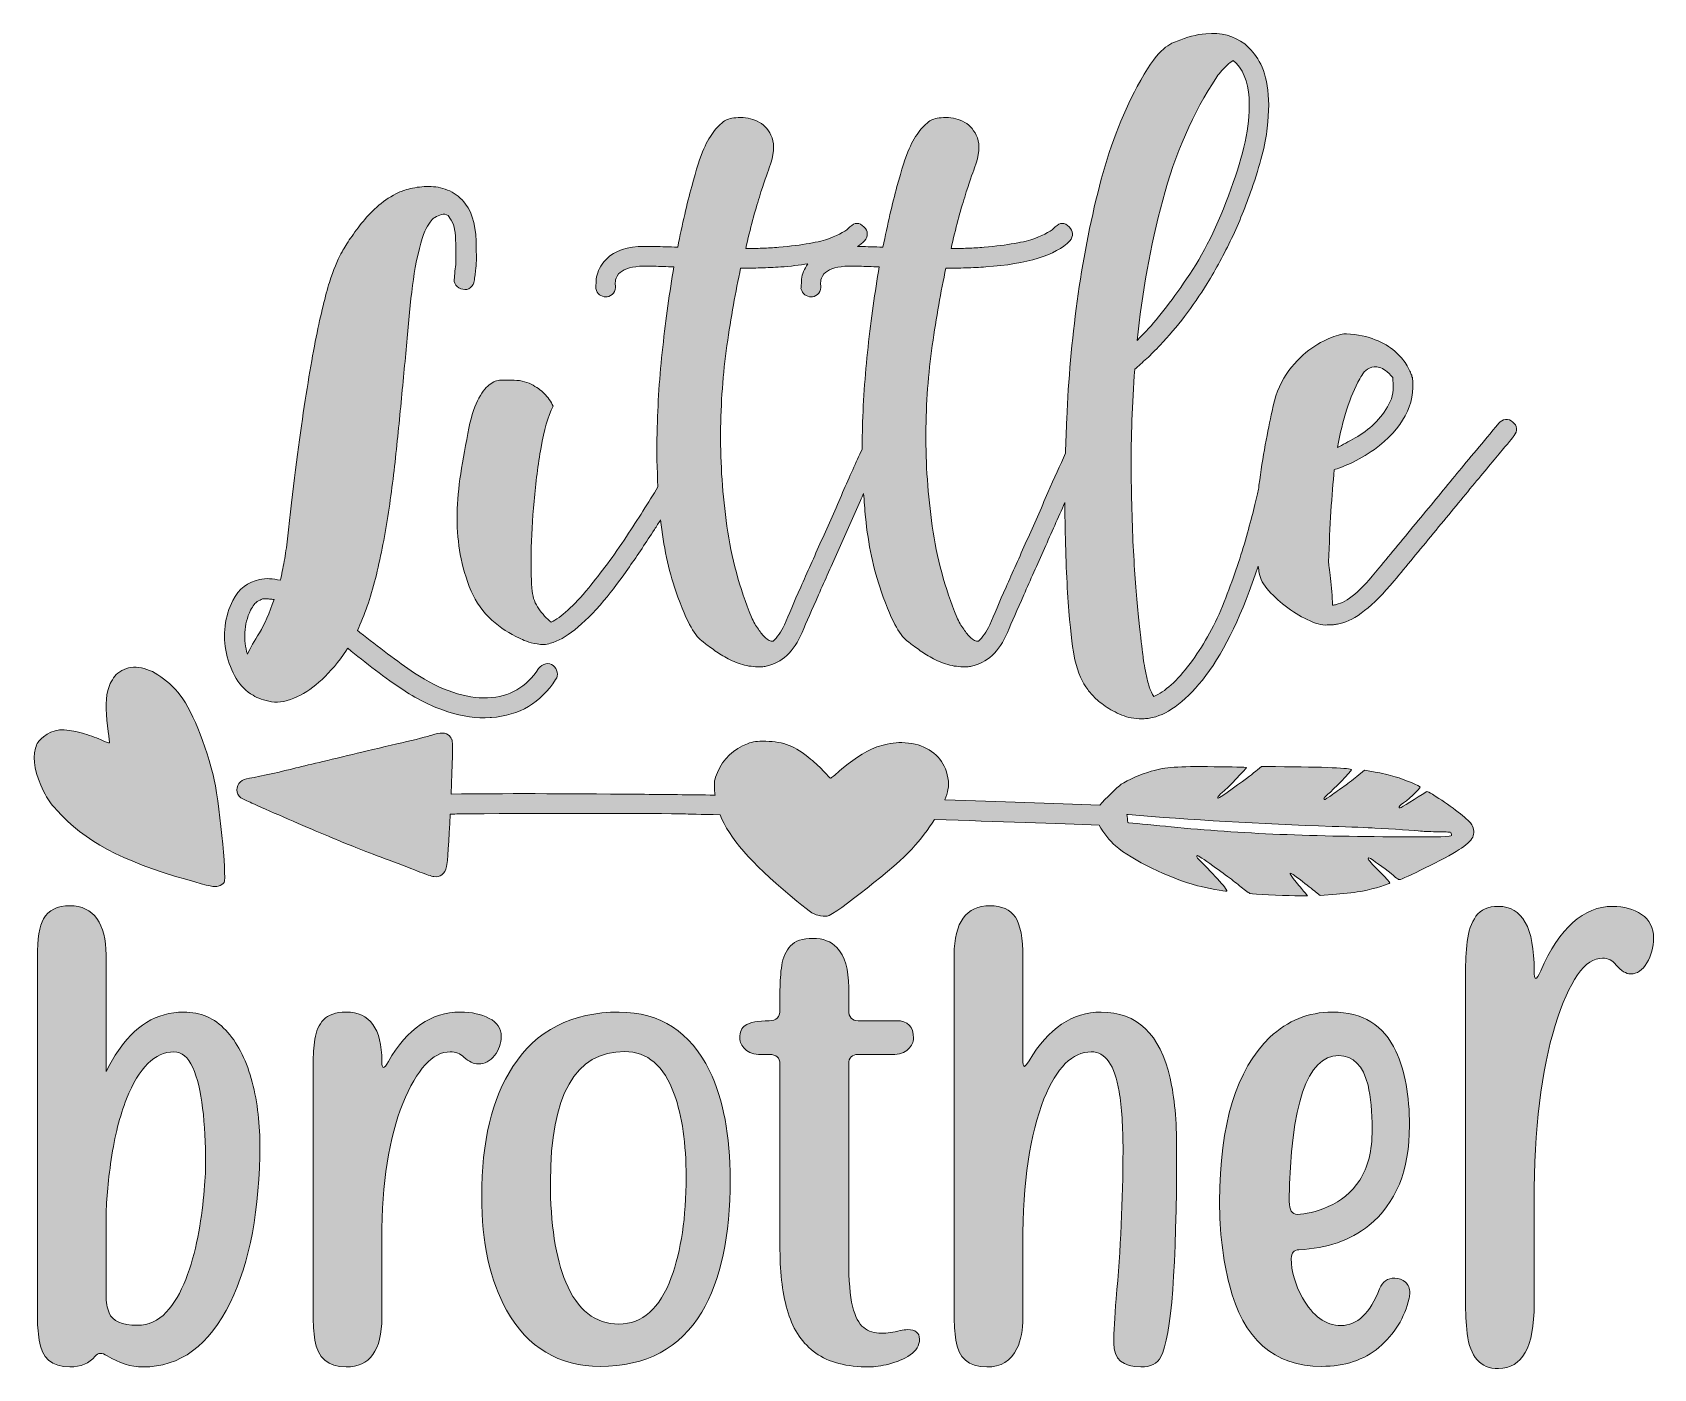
# Model space of a CAD drawing. Header units: inches. Extents: x 0.15 to 5.82, y -5.29 to -0.61.
import ezdxf

# ---------------------------------------------------------------- set-up
doc = ezdxf.new("R2010")
doc.units = ezdxf.units.IN
doc.header["$MEASUREMENT"] = 0
doc.layers.add('Layer 1', color=7, linetype='Continuous')

# ---------------------------------------------------------------- blocks, each defined once
blk = doc.blocks.new('block 2')
at = {"layer": 'Layer 1', "lineweight": 0}
for points, knots in [([(1.9697, -2.8261), (1.9622, -2.8202), (1.9537, -2.8183), (1.9441, -2.8206), (1.9344, -2.8228), (1.9259, -2.8283), (1.9185, -2.8372), (1.877, -2.9025), (1.8176, -2.9366), (1.7406, -2.9396), (1.6634, -2.9425), (1.5781, -2.9136), (1.4847, -2.8528), (1.4536, -2.832), (1.422, -2.8094), (1.3902, -2.785), (1.3582, -2.7605), (1.326, -2.7357), (1.2934, -2.7104), (1.2904, -2.7075), (1.2875, -2.7053), (1.2845, -2.7038), (1.3097, -2.6504), (1.3308, -2.5896), (1.3479, -2.5213), (1.3649, -2.4531), (1.3794, -2.3809), (1.3913, -2.3044), (1.4031, -2.2281), (1.4131, -2.1498), (1.4213, -2.0698), (1.4295, -1.9897), (1.4372, -1.9103), (1.4447, -1.8317), (1.4521, -1.7561), (1.4588, -1.6842), (1.4647, -1.6159), (1.4706, -1.5477), (1.478, -1.4869), (1.4869, -1.4335), (1.5003, -1.3653), (1.5133, -1.3197), (1.5259, -1.2967), (1.5385, -1.2737), (1.5485, -1.2608), (1.5559, -1.2578), (1.5633, -1.2533), (1.5711, -1.25), (1.5793, -1.2477), (1.5874, -1.2455), (1.5952, -1.2466), (1.6026, -1.2511), (1.6056, -1.2541), (1.6107, -1.263), (1.6182, -1.2778), (1.6256, -1.2926), (1.6293, -1.3223), (1.6293, -1.3668), (1.6293, -1.3801), (1.6293, -1.3931), (1.6293, -1.4057), (1.6293, -1.4183), (1.6286, -1.4291), (1.6271, -1.4379), (1.6256, -1.4498), (1.6249, -1.4602), (1.6249, -1.4691), (1.6219, -1.478), (1.6234, -1.4866), (1.6293, -1.4947), (1.6352, -1.5029), (1.6434, -1.5077), (1.6538, -1.5092), (1.6641, -1.5121), (1.673, -1.5103), (1.6805, -1.5036), (1.6879, -1.4969), (1.6923, -1.4891), (1.6938, -1.4802), (1.6938, -1.4788), (1.6953, -1.4669), (1.6983, -1.4446), (1.7012, -1.4224), (1.702, -1.3965), (1.7005, -1.3668), (1.702, -1.2971), (1.6894, -1.2452), (1.6627, -1.211), (1.6478, -1.1903), (1.6297, -1.1751), (1.6082, -1.1654), (1.5867, -1.1558), (1.5648, -1.1506), (1.5426, -1.1499), (1.5203, -1.1491), (1.4988, -1.151), (1.478, -1.1554), (1.4573, -1.1599), (1.4409, -1.1651), (1.4291, -1.171), (1.4039, -1.1829), (1.3809, -1.1977), (1.3601, -1.2155), (1.3393, -1.2333), (1.3208, -1.2522), (1.3045, -1.2722), (1.2882, -1.2922), (1.2737, -1.3115), (1.2611, -1.3301), (1.2485, -1.3486), (1.2385, -1.3645), (1.2311, -1.3779), (1.2192, -1.3972), (1.2063, -1.4276), (1.1922, -1.4691), (1.1781, -1.5106), (1.1629, -1.57), (1.1466, -1.6471), (1.1302, -1.7242), (1.1132, -1.8225), (1.0954, -1.9418), (1.0776, -2.0612), (1.059, -2.2084), (1.0398, -2.3834), (1.0368, -2.4116), (1.0331, -2.4376), (1.0287, -2.4613), (1.0242, -2.485), (1.0198, -2.5073), (1.0153, -2.528), (1.002, -2.5251), (0.9894, -2.5232), (0.9775, -2.5225), (0.9656, -2.5217), (0.9538, -2.5228), (0.9419, -2.5258), (0.9019, -2.5332), (0.8707, -2.5577), (0.8485, -2.5992), (0.8351, -2.6259), (0.8262, -2.6556), (0.8218, -2.6882), (0.8173, -2.7208), (0.8188, -2.7527), (0.8262, -2.7838), (0.8336, -2.8165), (0.8451, -2.8458), (0.8607, -2.8717), (0.8763, -2.8977), (0.8959, -2.9173), (0.9197, -2.9307), (0.936, -2.941), (0.9575, -2.9485), (0.9842, -2.9529), (1.0109, -2.9574), (1.0413, -2.9514), (1.0754, -2.9351), (1.1035, -2.9218), (1.1321, -2.9018), (1.161, -2.8751), (1.1899, -2.8484), (1.2185, -2.8142), (1.2467, -2.7727), (1.2481, -2.7712), (1.2489, -2.7701), (1.2489, -2.7694), (1.2489, -2.7686), (1.2496, -2.7675), (1.2511, -2.7661), (1.2823, -2.7913), (1.3145, -2.8168), (1.3479, -2.8428), (1.3813, -2.8687), (1.4142, -2.8921), (1.4469, -2.9129), (1.4988, -2.947), (1.5503, -2.9722), (1.6015, -2.9885), (1.6527, -3.0048), (1.702, -3.0115), (1.7494, -3.0085), (1.7494, -3.0085), (1.7539, -3.0085), (1.7539, -3.0085), (1.8518, -3.0011), (1.9266, -2.9566), (1.9786, -2.8751), (1.9845, -2.8676), (1.9864, -2.8591), (1.9841, -2.8495), (1.9819, -2.8398), (1.9771, -2.832), (1.9697, -2.8261)], [0, 0, 0, 0, 1, 1, 1, 2, 2, 2, 3, 3, 3, 4, 4, 4, 5, 5, 5, 6, 6, 6, 7, 7, 7, 8, 8, 8, 9, 9, 9, 10, 10, 10, 11, 11, 11, 12, 12, 12, 13, 13, 13, 14, 14, 14, 15, 15, 15, 16, 16, 16, 17, 17, 17, 18, 18, 18, 19, 19, 19, 20, 20, 20, 21, 21, 21, 22, 22, 22, 23, 23, 23, 24, 24, 24, 25, 25, 25, 26, 26, 26, 27, 27, 27, 28, 28, 28, 29, 29, 29, 30, 30, 30, 31, 31, 31, 32, 32, 32, 33, 33, 33, 34, 34, 34, 35, 35, 35, 36, 36, 36, 37, 37, 37, 38, 38, 38, 39, 39, 39, 40, 40, 40, 41, 41, 41, 42, 42, 42, 43, 43, 43, 44, 44, 44, 45, 45, 45, 46, 46, 46, 47, 47, 47, 48, 48, 48, 49, 49, 49, 50, 50, 50, 51, 51, 51, 52, 52, 52, 53, 53, 53, 54, 54, 54, 55, 55, 55, 56, 56, 56, 57, 57, 57, 58, 58, 58, 59, 59, 59, 60, 60, 60, 61, 61, 61, 62, 62, 62, 63, 63, 63, 64, 64, 64, 64]), ([(0.9419, -2.7116), (0.9241, -2.7405), (0.91, -2.7653), (0.8996, -2.7861), (0.8922, -2.7623), (0.8892, -2.7371), (0.8907, -2.7104), (0.8922, -2.6837), (0.8989, -2.6578), (0.9108, -2.6326), (0.9197, -2.6163), (0.9275, -2.6063), (0.9341, -2.6026), (0.9408, -2.5989), (0.9471, -2.5955), (0.953, -2.5925), (0.953, -2.5925), (0.9619, -2.5925), (0.9619, -2.5925), (0.9678, -2.5925), (0.973, -2.5929), (0.9775, -2.5936), (0.982, -2.5944), (0.9871, -2.5948), (0.9931, -2.5948), (0.9767, -2.6437), (0.9597, -2.6826), (0.9419, -2.7116)], [0, 0, 0, 0, 1, 1, 1, 2, 2, 2, 3, 3, 3, 4, 4, 4, 5, 5, 5, 6, 6, 6, 7, 7, 7, 8, 8, 8, 9, 9, 9, 9])]:
    blk.add_open_spline(points, degree=3, knots=knots, dxfattribs=at)
blk = doc.blocks.new('block 3')
at = {"layer": 'Layer 1', "lineweight": 0}
for points, knots in [([(5.3288, -1.9741), (5.3214, -1.9667), (5.3128, -1.9637), (5.3032, -1.9652), (5.2935, -1.9667), (5.2858, -1.9711), (5.2798, -1.9785), (5.2235, -2.0453), (5.1745, -2.1039), (5.133, -2.1543), (5.0915, -2.2047), (5.0463, -2.2596), (4.9973, -2.3189), (4.9484, -2.3782), (4.9024, -2.4339), (4.8594, -2.4858), (4.7971, -2.5644), (4.7474, -2.6066), (4.7103, -2.6125), (4.7074, -2.614), (4.7029, -2.6148), (4.697, -2.6148), (4.697, -2.6), (4.6962, -2.5844), (4.6948, -2.5681), (4.6933, -2.5518), (4.6918, -2.5362), (4.6903, -2.5213), (4.6888, -2.5065), (4.6873, -2.4939), (4.6859, -2.4835), (4.6844, -2.4732), (4.6836, -2.4665), (4.6836, -2.4635), (4.6881, -2.336), (4.6948, -2.2285), (4.7037, -2.1409), (4.7155, -2.138), (4.7344, -2.1306), (4.7604, -2.1187), (4.7863, -2.1068), (4.8141, -2.0905), (4.8438, -2.0698), (4.9432, -1.9971), (4.9877, -1.9133), (4.9773, -1.8184), (4.9773, -1.8184), (4.9751, -1.8161), (4.9751, -1.8161), (4.9751, -1.8117), (4.9743, -1.8087), (4.9728, -1.8072), (4.9699, -1.7983), (4.9639, -1.7865), (4.9551, -1.7716), (4.9462, -1.7568), (4.9328, -1.7416), (4.915, -1.726), (4.8972, -1.7105), (4.8746, -1.6971), (4.8472, -1.686), (4.8197, -1.6749), (4.786, -1.6679), (4.7459, -1.6649), (4.7356, -1.6649), (4.7181, -1.6693), (4.6937, -1.6782), (4.6692, -1.6871), (4.6428, -1.702), (4.6147, -1.7227), (4.5865, -1.7435), (4.5602, -1.7716), (4.5357, -1.8072), (4.5112, -1.8428), (4.4946, -1.8859), (4.4857, -1.9363), (4.4782, -1.9704), (4.4704, -2.0097), (4.4623, -2.0542), (4.4541, -2.0987), (4.4467, -2.1458), (4.4401, -2.1954), (4.4397, -2.1984), (4.4395, -2.2014), (4.4391, -2.2043), (4.4377, -2.2108), (4.4362, -2.2177), (4.4345, -2.2255), (4.4241, -2.273), (4.409, -2.3311), (4.3889, -2.4001), (4.3689, -2.4691), (4.3433, -2.5418), (4.3122, -2.6181), (4.281, -2.6945), (4.2432, -2.7616), (4.1987, -2.8194), (4.1527, -2.8802), (4.1105, -2.9188), (4.0719, -2.9351), (4.066, -2.9262), (4.0608, -2.9147), (4.0563, -2.9006), (4.0519, -2.8865), (4.0482, -2.8721), (4.0452, -2.8573), (4.0422, -2.8424), (4.0397, -2.8291), (4.0374, -2.8172), (4.0352, -2.8053), (4.0341, -2.7957), (4.0341, -2.7883), (4.0311, -2.769), (4.0263, -2.729), (4.0196, -2.6682), (4.013, -2.6074), (4.007, -2.5321), (4.0018, -2.4424), (3.9966, -2.3527), (3.9937, -2.2518), (3.9929, -2.1398), (3.9922, -2.0279), (3.9963, -1.9111), (4.0052, -1.7895), (4.0185, -1.7776), (4.0326, -1.765), (4.0474, -1.7516), (4.0623, -1.7383), (4.0778, -1.7227), (4.0942, -1.7049), (4.1535, -1.6426), (4.2084, -1.5707), (4.2588, -1.4891), (4.2899, -1.4387), (4.3185, -1.3861), (4.3444, -1.3312), (4.3704, -1.2763), (4.3937, -1.2185), (4.4145, -1.1576), (4.4442, -1.0746), (4.4623, -1.0038), (4.469, -0.9452), (4.4757, -0.8866), (4.4757, -0.8373), (4.469, -0.7973), (4.4623, -0.7572), (4.4512, -0.7257), (4.4356, -0.7027), (4.4201, -0.6797), (4.4049, -0.6623), (4.39, -0.6504), (4.353, -0.6223), (4.3077, -0.6104), (4.2543, -0.6149), (4.2202, -0.6178), (4.1868, -0.6267), (4.1542, -0.6415), (4.1379, -0.6445), (4.119, -0.656), (4.0975, -0.676), (4.076, -0.6961), (4.0482, -0.7372), (4.0141, -0.7995), (3.9592, -0.9018), (3.9151, -1.0183), (3.8817, -1.1488), (3.8483, -1.2793), (3.8224, -1.4135), (3.8038, -1.5514), (3.7853, -1.6893), (3.7731, -1.8265), (3.7671, -1.963), (3.7654, -2.0042), (3.7641, -2.0442), (3.763, -2.0835), (3.744, -2.1246), (3.7235, -2.1703), (3.7015, -2.221), (3.677, -2.2774), (3.6522, -2.3337), (3.627, -2.3901), (3.6018, -2.4465), (3.5777, -2.5006), (3.5547, -2.5525), (3.5317, -2.6044), (3.5128, -2.6481), (3.498, -2.6837), (3.4861, -2.709), (3.4727, -2.7282), (3.4579, -2.7416), (3.449, -2.7416), (3.4401, -2.7375), (3.4312, -2.7293), (3.4223, -2.7212), (3.4142, -2.7112), (3.4067, -2.6993), (3.3978, -2.6875), (3.3897, -2.6734), (3.3823, -2.6571), (3.3407, -2.5547), (3.3122, -2.4487), (3.2966, -2.3389), (3.2811, -2.2292), (3.2736, -2.1209), (3.2744, -2.0141), (3.2751, -1.9074), (3.2825, -1.8047), (3.2966, -1.706), (3.3107, -1.6074), (3.3267, -1.5173), (3.3445, -1.4357), (3.3682, -1.4357), (3.3915, -1.4354), (3.4145, -1.4346), (3.4375, -1.4339), (3.4609, -1.4328), (3.4846, -1.4313), (3.6299, -1.4209), (3.7278, -1.3905), (3.7783, -1.3401), (3.7916, -1.3223), (3.7908, -1.306), (3.776, -1.2911), (3.7597, -1.2748), (3.7434, -1.2748), (3.7271, -1.2911), (3.7152, -1.3045), (3.6915, -1.3178), (3.6559, -1.3312), (3.6203, -1.3445), (3.561, -1.3549), (3.4779, -1.3623), (3.4586, -1.3638), (3.4394, -1.3649), (3.4201, -1.3657), (3.4008, -1.3664), (3.3815, -1.3668), (3.3623, -1.3668), (3.3786, -1.2956), (3.3945, -1.2355), (3.4101, -1.1866), (3.4256, -1.1376), (3.4371, -1.1035), (3.4446, -1.0842), (3.4609, -1.0398), (3.4642, -1.0049), (3.4546, -0.9797), (3.4449, -0.9545), (3.4301, -0.9363), (3.4101, -0.9252), (3.3901, -0.9141), (3.3682, -0.9085), (3.3445, -0.9085), (3.3207, -0.9085), (3.3037, -0.9115), (3.2933, -0.9174), (3.2799, -0.9248), (3.2666, -0.9371), (3.2532, -0.9541), (3.2399, -0.9712), (3.2273, -0.9923), (3.2154, -1.0175), (3.2035, -1.0457), (3.1895, -1.0898), (3.1732, -1.1499), (3.1568, -1.2099), (3.1405, -1.2808), (3.1242, -1.3623), (3.0945, -1.3609), (3.0682, -1.3601), (3.0452, -1.3601), (3.0418, -1.3601), (3.0386, -1.3601), (3.0353, -1.3601), (3.0443, -1.3538), (3.0526, -1.3472), (3.0597, -1.3401), (3.0731, -1.3223), (3.0723, -1.306), (3.0575, -1.2911), (3.0411, -1.2748), (3.0249, -1.2748), (3.0085, -1.2911), (2.9967, -1.3045), (2.973, -1.3178), (2.9374, -1.3312), (2.9018, -1.3445), (2.8424, -1.3549), (2.7594, -1.3623), (2.7401, -1.3638), (2.7208, -1.3649), (2.7015, -1.3657), (2.6823, -1.3664), (2.663, -1.3668), (2.6437, -1.3668), (2.66, -1.2956), (2.676, -1.2355), (2.6915, -1.1866), (2.7071, -1.1376), (2.7186, -1.1035), (2.726, -1.0842), (2.7423, -1.0398), (2.7457, -1.0049), (2.736, -0.9797), (2.7264, -0.9545), (2.7116, -0.9363), (2.6915, -0.9252), (2.6715, -0.9141), (2.6496, -0.9085), (2.6259, -0.9085), (2.6022, -0.9085), (2.5851, -0.9115), (2.5747, -0.9174), (2.5614, -0.9248), (2.5481, -0.9371), (2.5347, -0.9541), (2.5214, -0.9712), (2.5087, -0.9923), (2.4969, -1.0175), (2.485, -1.0457), (2.4709, -1.0898), (2.4546, -1.1499), (2.4383, -1.2099), (2.422, -1.2808), (2.4057, -1.3623), (2.376, -1.3609), (2.3497, -1.3601), (2.3267, -1.3601), (2.3037, -1.3601), (2.2841, -1.3601), (2.2678, -1.3601), (2.2114, -1.3645), (2.1714, -1.3823), (2.1476, -1.4135), (2.1313, -1.4343), (2.1224, -1.4543), (2.1209, -1.4735), (2.1195, -1.4928), (2.1187, -1.504), (2.1187, -1.5069), (2.1246, -1.5262), (2.1365, -1.5358), (2.1543, -1.5358), (2.1543, -1.5358), (2.1587, -1.5358), (2.1587, -1.5358), (2.1676, -1.5344), (2.1751, -1.5299), (2.181, -1.5225), (2.1869, -1.5151), (2.1892, -1.5062), (2.1877, -1.4958), (2.1862, -1.4928), (2.1862, -1.4884), (2.1877, -1.4825), (2.1877, -1.475), (2.1914, -1.4661), (2.1988, -1.4558), (2.2121, -1.4409), (2.2366, -1.4321), (2.2722, -1.4291), (2.2841, -1.4291), (2.3008, -1.4291), (2.3223, -1.4291), (2.3437, -1.4291), (2.3671, -1.4298), (2.3923, -1.4313), (2.3775, -1.5188), (2.3645, -1.6122), (2.3534, -1.7116), (2.3423, -1.811), (2.3356, -1.9111), (2.3334, -2.0119), (2.332, -2.0759), (2.3332, -2.1387), (2.3366, -2.2005), (2.3034, -2.2559), (2.2668, -2.3139), (2.2266, -2.3745), (2.1813, -2.4427), (2.1372, -2.5028), (2.0942, -2.5547), (2.0409, -2.6185), (1.9971, -2.6586), (1.963, -2.6748), (1.9467, -2.6615), (1.9322, -2.6459), (1.9196, -2.6281), (1.907, -2.6103), (1.8992, -2.5896), (1.8963, -2.5658), (1.8933, -2.5362), (1.8922, -2.4924), (1.8929, -2.4346), (1.8937, -2.3768), (1.897, -2.3156), (1.9029, -2.251), (1.9088, -2.1865), (1.917, -2.1239), (1.9274, -2.0631), (1.9378, -2.0023), (1.9519, -1.9541), (1.9697, -1.9185), (1.9622, -1.9022), (1.9519, -1.8873), (1.9385, -1.874), (1.9266, -1.8621), (1.9114, -1.8514), (1.8929, -1.8417), (1.8743, -1.8321), (1.851, -1.8273), (1.8228, -1.8273), (1.8125, -1.8273), (1.8006, -1.8273), (1.7872, -1.8273), (1.7739, -1.8273), (1.7602, -1.8328), (1.7461, -1.844), (1.732, -1.8551), (1.7183, -1.8736), (1.7049, -1.8996), (1.6916, -1.9255), (1.6805, -1.9637), (1.6716, -2.0141), (1.6597, -2.072), (1.6504, -2.125), (1.6438, -2.1732), (1.6371, -2.2214), (1.6337, -2.2674), (1.6337, -2.3111), (1.6337, -2.3549), (1.6374, -2.3971), (1.6449, -2.4379), (1.6523, -2.4787), (1.6649, -2.5213), (1.6827, -2.5658), (1.7005, -2.6059), (1.7246, -2.6396), (1.755, -2.6671), (1.7854, -2.6945), (1.8176, -2.7157), (1.8518, -2.7305), (1.8577, -2.7334), (1.8658, -2.7371), (1.8762, -2.7416), (1.8866, -2.746), (1.8992, -2.749), (1.914, -2.7505), (1.9289, -2.7549), (1.9444, -2.7542), (1.9608, -2.7483), (2.0112, -2.7349), (2.0734, -2.6852), (2.1476, -2.5992), (2.1773, -2.5636), (2.2069, -2.5243), (2.2366, -2.4813), (2.2663, -2.4383), (2.2956, -2.3945), (2.3245, -2.3501), (2.3318, -2.3388), (2.3387, -2.3278), (2.3458, -2.3167), (2.3556, -2.4083), (2.3733, -2.4915), (2.399, -2.5658), (2.4197, -2.6252), (2.4376, -2.6674), (2.4524, -2.6926), (2.4672, -2.7179), (2.4813, -2.7349), (2.4947, -2.7438), (2.5021, -2.7497), (2.5125, -2.7575), (2.5258, -2.7672), (2.5391, -2.7768), (2.554, -2.7864), (2.5703, -2.7961), (2.5866, -2.8057), (2.6048, -2.8139), (2.6248, -2.8206), (2.6448, -2.8272), (2.6652, -2.8306), (2.686, -2.8306), (2.6904, -2.8306), (2.6952, -2.8306), (2.7004, -2.8306), (2.7056, -2.8306), (2.7104, -2.8298), (2.7149, -2.8283), (2.7698, -2.818), (2.812, -2.7786), (2.8417, -2.7104), (2.8565, -2.6748), (2.8754, -2.6311), (2.8984, -2.5792), (2.9214, -2.5273), (2.9455, -2.4732), (2.9707, -2.4168), (2.9959, -2.3604), (3.0208, -2.3044), (3.0452, -2.2488), (3.049, -2.2403), (3.0527, -2.2321), (3.0563, -2.2237), (3.0581, -2.2516), (3.0603, -2.2793), (3.063, -2.3067), (3.0727, -2.4023), (3.0908, -2.4887), (3.1175, -2.5658), (3.1383, -2.6252), (3.1561, -2.6674), (3.1709, -2.6926), (3.1858, -2.7179), (3.1998, -2.7349), (3.2132, -2.7438), (3.2206, -2.7497), (3.231, -2.7575), (3.2444, -2.7672), (3.2577, -2.7768), (3.2725, -2.7864), (3.2888, -2.7961), (3.3051, -2.8057), (3.3233, -2.8139), (3.3433, -2.8206), (3.3634, -2.8272), (3.3837, -2.8306), (3.4045, -2.8306), (3.409, -2.8306), (3.4138, -2.8306), (3.419, -2.8306), (3.4242, -2.8306), (3.429, -2.8298), (3.4334, -2.8283), (3.4883, -2.818), (3.5306, -2.7786), (3.5602, -2.7104), (3.5751, -2.6748), (3.594, -2.6311), (3.617, -2.5792), (3.64, -2.5273), (3.664, -2.4732), (3.6893, -2.4168), (3.7134, -2.3628), (3.7372, -2.3091), (3.7607, -2.2558), (3.7608, -2.2844), (3.761, -2.3126), (3.7616, -2.34), (3.7638, -2.455), (3.7683, -2.5536), (3.7749, -2.6359), (3.7816, -2.7182), (3.7886, -2.775), (3.7961, -2.8061), (3.8064, -2.8521), (3.8213, -2.8869), (3.8406, -2.9107), (3.8435, -2.9151), (3.8502, -2.9229), (3.8606, -2.934), (3.8709, -2.9451), (3.8847, -2.9566), (3.9017, -2.9685), (3.9188, -2.9803), (3.9381, -2.9907), (3.9596, -2.9996), (3.9811, -3.0085), (4.0044, -3.013), (4.0297, -3.013), (4.0356, -3.013), (4.0415, -3.0126), (4.0474, -3.0119), (4.0534, -3.0111), (4.06, -3.01), (4.0675, -3.0085), (4.1268, -2.9952), (4.1891, -2.9462), (4.2543, -2.8617), (4.3219, -2.7703), (4.3829, -2.6426), (4.4374, -2.479), (4.4386, -2.4872), (4.4397, -2.4954), (4.4412, -2.5035), (4.4441, -2.5228), (4.4552, -2.5432), (4.4745, -2.5647), (4.4938, -2.5862), (4.516, -2.6063), (4.5413, -2.6248), (4.5665, -2.6433), (4.5925, -2.6586), (4.6191, -2.6704), (4.6458, -2.6823), (4.6681, -2.6867), (4.6859, -2.6837), (4.6859, -2.6837), (4.6881, -2.6837), (4.6881, -2.6837), (4.6881, -2.6837), (4.6925, -2.6837), (4.6925, -2.6837), (4.6985, -2.6837), (4.7037, -2.6834), (4.7081, -2.6826), (4.7126, -2.6819), (4.7177, -2.6808), (4.7237, -2.6793), (4.7756, -2.6689), (4.8386, -2.6192), (4.9128, -2.5302), (4.9558, -2.4783), (5.0018, -2.4227), (5.0507, -2.3634), (5.0997, -2.3041), (5.1449, -2.2492), (5.1864, -2.1988), (5.2279, -2.1484), (5.2628, -2.1064), (5.291, -2.0731), (5.3191, -2.0397), (5.3332, -2.0223), (5.3332, -2.0208), (5.3392, -2.0134), (5.3418, -2.0052), (5.341, -1.9963), (5.3403, -1.9874), (5.3362, -1.98), (5.3288, -1.9741)], [0, 0, 0, 0, 1, 1, 1, 2, 2, 2, 3, 3, 3, 4, 4, 4, 5, 5, 5, 6, 6, 6, 7, 7, 7, 8, 8, 8, 9, 9, 9, 10, 10, 10, 11, 11, 11, 12, 12, 12, 13, 13, 13, 14, 14, 14, 15, 15, 15, 16, 16, 16, 17, 17, 17, 18, 18, 18, 19, 19, 19, 20, 20, 20, 21, 21, 21, 22, 22, 22, 23, 23, 23, 24, 24, 24, 25, 25, 25, 26, 26, 26, 27, 27, 27, 28, 28, 28, 29, 29, 29, 30, 30, 30, 31, 31, 31, 32, 32, 32, 33, 33, 33, 34, 34, 34, 35, 35, 35, 36, 36, 36, 37, 37, 37, 38, 38, 38, 39, 39, 39, 40, 40, 40, 41, 41, 41, 42, 42, 42, 43, 43, 43, 44, 44, 44, 45, 45, 45, 46, 46, 46, 47, 47, 47, 48, 48, 48, 49, 49, 49, 50, 50, 50, 51, 51, 51, 52, 52, 52, 53, 53, 53, 54, 54, 54, 55, 55, 55, 56, 56, 56, 57, 57, 57, 58, 58, 58, 59, 59, 59, 60, 60, 60, 61, 61, 61, 62, 62, 62, 63, 63, 63, 64, 64, 64, 65, 65, 65, 66, 66, 66, 67, 67, 67, 68, 68, 68, 69, 69, 69, 70, 70, 70, 71, 71, 71, 72, 72, 72, 73, 73, 73, 74, 74, 74, 75, 75, 75, 76, 76, 76, 77, 77, 77, 78, 78, 78, 79, 79, 79, 80, 80, 80, 81, 81, 81, 82, 82, 82, 83, 83, 83, 84, 84, 84, 85, 85, 85, 86, 86, 86, 87, 87, 87, 88, 88, 88, 89, 89, 89, 90, 90, 90, 91, 91, 91, 92, 92, 92, 93, 93, 93, 94, 94, 94, 95, 95, 95, 96, 96, 96, 97, 97, 97, 98, 98, 98, 99, 99, 99, 100, 100, 100, 101, 101, 101, 102, 102, 102, 103, 103, 103, 104, 104, 104, 105, 105, 105, 106, 106, 106, 107, 107, 107, 108, 108, 108, 109, 109, 109, 110, 110, 110, 111, 111, 111, 112, 112, 112, 113, 113, 113, 114, 114, 114, 115, 115, 115, 116, 116, 116, 117, 117, 117, 118, 118, 118, 119, 119, 119, 120, 120, 120, 121, 121, 121, 122, 122, 122, 123, 123, 123, 124, 124, 124, 125, 125, 125, 126, 126, 126, 127, 127, 127, 128, 128, 128, 129, 129, 129, 130, 130, 130, 131, 131, 131, 132, 132, 132, 133, 133, 133, 134, 134, 134, 135, 135, 135, 136, 136, 136, 137, 137, 137, 138, 138, 138, 139, 139, 139, 140, 140, 140, 141, 141, 141, 142, 142, 142, 143, 143, 143, 144, 144, 144, 145, 145, 145, 146, 146, 146, 147, 147, 147, 148, 148, 148, 149, 149, 149, 150, 150, 150, 151, 151, 151, 152, 152, 152, 153, 153, 153, 154, 154, 154, 155, 155, 155, 156, 156, 156, 157, 157, 157, 158, 158, 158, 159, 159, 159, 160, 160, 160, 161, 161, 161, 162, 162, 162, 163, 163, 163, 164, 164, 164, 165, 165, 165, 166, 166, 166, 167, 167, 167, 168, 168, 168, 169, 169, 169, 170, 170, 170, 171, 171, 171, 172, 172, 172, 173, 173, 173, 174, 174, 174, 175, 175, 175, 176, 176, 176, 177, 177, 177, 178, 178, 178, 179, 179, 179, 180, 180, 180, 181, 181, 181, 182, 182, 182, 183, 183, 183, 184, 184, 184, 185, 185, 185, 186, 186, 186, 187, 187, 187, 188, 188, 188, 189, 189, 189, 190, 190, 190, 191, 191, 191, 192, 192, 192, 193, 193, 193, 194, 194, 194, 195, 195, 195, 196, 196, 196, 197, 197, 197, 198, 198, 198, 199, 199, 199, 200, 200, 200, 201, 201, 201, 202, 202, 202, 203, 203, 203, 204, 204, 204, 205, 205, 205, 206, 206, 206, 207, 207, 207, 208, 208, 208, 209, 209, 209, 210, 210, 210, 210]), ([(4.1031, -1.1977), (4.1461, -1.0361), (4.2091, -0.8922), (4.2922, -0.7661), (4.2981, -0.7587), (4.304, -0.7513), (4.31, -0.7439), (4.3159, -0.738), (4.3222, -0.7316), (4.3289, -0.725), (4.3355, -0.7183), (4.3426, -0.7127), (4.35, -0.7083), (4.3826, -0.7365), (4.4012, -0.7802), (4.4056, -0.8395), (4.4101, -0.9211), (4.3915, -1.0197), (4.35, -1.1354), (4.3055, -1.2644), (4.2547, -1.3716), (4.1976, -1.4569), (4.1405, -1.5422), (4.0897, -1.6085), (4.0452, -1.656), (4.0393, -1.6619), (4.0337, -1.6675), (4.0285, -1.6727), (4.0233, -1.6779), (4.0185, -1.6834), (4.0141, -1.6893), (4.0304, -1.5232), (4.06, -1.3594), (4.1031, -1.1977)], [0, 0, 0, 0, 1, 1, 1, 2, 2, 2, 3, 3, 3, 4, 4, 4, 5, 5, 5, 6, 6, 6, 7, 7, 7, 8, 8, 8, 9, 9, 9, 10, 10, 10, 11, 11, 11, 11]), ([(3.0719, -1.7116), (3.0608, -1.811), (3.0541, -1.9111), (3.0519, -2.0119), (3.0515, -2.0308), (3.0515, -2.0495), (3.0515, -2.0683), (3.0513, -2.0688), (3.0511, -2.0692), (3.0508, -2.0698), (3.03, -2.1142), (3.0074, -2.1647), (2.983, -2.221), (2.9585, -2.2774), (2.9336, -2.3337), (2.9084, -2.3901), (2.8832, -2.4465), (2.8591, -2.5006), (2.8361, -2.5525), (2.8131, -2.6044), (2.7942, -2.6481), (2.7794, -2.6837), (2.7675, -2.709), (2.7542, -2.7282), (2.7394, -2.7416), (2.7305, -2.7416), (2.7216, -2.7375), (2.7127, -2.7293), (2.7038, -2.7212), (2.6956, -2.7112), (2.6882, -2.6993), (2.6793, -2.6875), (2.6711, -2.6734), (2.6637, -2.6571), (2.6222, -2.5547), (2.5936, -2.4487), (2.5781, -2.3389), (2.5625, -2.2292), (2.5551, -2.1209), (2.5558, -2.0141), (2.5566, -1.9074), (2.564, -1.8047), (2.5781, -1.706), (2.5922, -1.6074), (2.6081, -1.5173), (2.6259, -1.4357), (2.6496, -1.4357), (2.673, -1.4354), (2.696, -1.4346), (2.719, -1.4339), (2.7423, -1.4328), (2.7661, -1.4313), (2.8005, -1.4288), (2.8322, -1.4251), (2.8613, -1.4204), (2.8483, -1.4387), (2.8408, -1.4565), (2.8395, -1.4735), (2.838, -1.4928), (2.8372, -1.504), (2.8372, -1.5069), (2.8432, -1.5262), (2.855, -1.5358), (2.8728, -1.5358), (2.8728, -1.5358), (2.8773, -1.5358), (2.8773, -1.5358), (2.8862, -1.5344), (2.8936, -1.5299), (2.8995, -1.5225), (2.9055, -1.5151), (2.9077, -1.5062), (2.9062, -1.4958), (2.9047, -1.4928), (2.9047, -1.4884), (2.9062, -1.4825), (2.9062, -1.475), (2.9099, -1.4661), (2.9173, -1.4558), (2.9307, -1.4409), (2.9551, -1.4321), (2.9907, -1.4291), (3.0026, -1.4291), (3.0193, -1.4291), (3.0408, -1.4291), (3.0623, -1.4291), (3.0856, -1.4298), (3.1109, -1.4313), (3.096, -1.5188), (3.0831, -1.6122), (3.0719, -1.7116)], [0, 0, 0, 0, 1, 1, 1, 2, 2, 2, 3, 3, 3, 4, 4, 4, 5, 5, 5, 6, 6, 6, 7, 7, 7, 8, 8, 8, 9, 9, 9, 10, 10, 10, 11, 11, 11, 12, 12, 12, 13, 13, 13, 14, 14, 14, 15, 15, 15, 16, 16, 16, 17, 17, 17, 18, 18, 18, 19, 19, 19, 20, 20, 20, 21, 21, 21, 22, 22, 22, 23, 23, 23, 24, 24, 24, 25, 25, 25, 26, 26, 26, 27, 27, 27, 28, 28, 28, 29, 29, 29, 30, 30, 30, 30]), ([(4.7927, -1.8228), (4.7941, -1.8199), (4.7978, -1.8139), (4.8038, -1.805), (4.8097, -1.7961), (4.8175, -1.7895), (4.8271, -1.785), (4.8368, -1.7805), (4.8483, -1.7798), (4.8616, -1.7828), (4.875, -1.7858), (4.8905, -1.7976), (4.9083, -1.8184), (4.9083, -1.8184), (4.9083, -1.8273), (4.9083, -1.8273), (4.9128, -1.8584), (4.9083, -1.8866), (4.895, -1.9118), (4.8816, -1.937), (4.8646, -1.9596), (4.8438, -1.9797), (4.823, -1.9997), (4.8008, -2.0164), (4.7771, -2.0297), (4.7533, -2.0431), (4.7326, -2.0542), (4.7148, -2.0631), (4.7326, -1.9652), (4.7585, -1.8851), (4.7927, -1.8228)], [0, 0, 0, 0, 1, 1, 1, 2, 2, 2, 3, 3, 3, 4, 4, 4, 5, 5, 5, 6, 6, 6, 7, 7, 7, 8, 8, 8, 9, 9, 9, 10, 10, 10, 10])]:
    blk.add_open_spline(points, degree=3, knots=knots, dxfattribs=at)
blk = doc.blocks.new('block 4')
at = {"layer": 'Layer 1', "lineweight": 0}
for points, knots in [([(0.824, -4.1028), (0.7846, -4.0606), (0.7355, -4.0395), (0.6767, -4.0395), (0.582, -4.0395), (0.5039, -4.0872), (0.4424, -4.1826), (0.4293, -4.204), (0.4169, -4.2255), (0.4051, -4.2469), (0.4051, -4.2469), (0.4051, -3.8394), (0.4051, -3.8394), (0.4051, -3.7849), (0.3944, -3.7425), (0.373, -3.7124), (0.3515, -3.6824), (0.3201, -3.6673), (0.2786, -3.6673), (0.2344, -3.6673), (0.2036, -3.6826), (0.1864, -3.7129), (0.1718, -3.7378), (0.1646, -3.7828), (0.1646, -3.8477), (0.1646, -3.8477), (0.1646, -5.1001), (0.1646, -5.1001), (0.1646, -5.1305), (0.1667, -5.1596), (0.1708, -5.1872), (0.1791, -5.2501), (0.215, -5.2816), (0.2786, -5.2816), (0.3166, -5.2816), (0.346, -5.2691), (0.3668, -5.2442), (0.3723, -5.238), (0.3782, -5.2346), (0.3844, -5.2339), (0.3913, -5.2339), (0.3996, -5.2366), (0.4093, -5.2422), (0.4507, -5.2684), (0.4922, -5.2816), (0.5337, -5.2816), (0.6643, -5.2816), (0.7662, -5.2066), (0.8395, -5.0566), (0.9086, -4.9149), (0.9432, -4.73), (0.9432, -4.5019), (0.9432, -4.419), (0.9331, -4.3423), (0.9131, -4.2718), (0.8931, -4.2013), (0.8633, -4.1449), (0.824, -4.1028)], [0, 0, 0, 0, 1, 1, 1, 2, 2, 2, 3, 3, 3, 4, 4, 4, 5, 5, 5, 6, 6, 6, 7, 7, 7, 8, 8, 8, 9, 9, 9, 10, 10, 10, 11, 11, 11, 12, 12, 12, 13, 13, 13, 14, 14, 14, 15, 15, 15, 16, 16, 16, 17, 17, 17, 18, 18, 18, 19, 19, 19, 19]), ([(0.7472, -4.6797), (0.7431, -4.7264), (0.736, -4.7756), (0.726, -4.8275), (0.716, -4.8793), (0.702, -4.9285), (0.684, -4.9752), (0.666, -5.0218), (0.6432, -5.0602), (0.6156, -5.0903), (0.5879, -5.1203), (0.5541, -5.1354), (0.514, -5.1354), (0.4607, -5.1354), (0.4279, -5.1209), (0.4155, -5.0918), (0.4086, -5.0752), (0.4051, -5.0549), (0.4051, -5.0307), (0.4051, -5.0307), (0.4051, -4.7642), (0.4051, -4.7642), (0.4051, -4.7069), (0.4112, -4.6372), (0.4233, -4.5553), (0.4353, -4.4734), (0.4531, -4.4028), (0.4766, -4.3433), (0.5209, -4.2334), (0.5762, -4.1785), (0.6425, -4.1785), (0.6702, -4.1785), (0.6921, -4.1966), (0.7084, -4.2329), (0.7246, -4.2692), (0.7362, -4.3169), (0.7431, -4.376), (0.75, -4.4351), (0.7535, -4.4992), (0.7535, -4.5683), (0.7535, -4.5959), (0.7514, -4.6331), (0.7472, -4.6797)], [0, 0, 0, 0, 1, 1, 1, 2, 2, 2, 3, 3, 3, 4, 4, 4, 5, 5, 5, 6, 6, 6, 7, 7, 7, 8, 8, 8, 9, 9, 9, 10, 10, 10, 11, 11, 11, 12, 12, 12, 13, 13, 13, 14, 14, 14, 14])]:
    blk.add_open_spline(points, degree=3, knots=knots, dxfattribs=at)
blk = doc.blocks.new('block 5')
at = {"layer": 'Layer 1', "lineweight": 0}
for points, knots in [([(2.2007, -4.0395), (2.0349, -4.0395), (1.9108, -4.1031), (1.8286, -4.2303), (1.756, -4.3409), (1.7197, -4.4923), (1.7197, -4.6844), (1.7197, -4.8468), (1.7487, -4.9795), (1.8068, -5.0825), (1.8807, -5.2138), (1.9899, -5.2795), (2.1344, -5.2795), (2.2954, -5.2795), (2.414, -5.2162), (2.49, -5.0898), (2.5564, -4.9771), (2.5895, -4.8226), (2.5895, -4.6263), (2.5895, -4.4715), (2.5653, -4.3443), (2.517, -4.2448), (2.4499, -4.1079), (2.3445, -4.0395), (2.2007, -4.0395)], [0, 0, 0, 0, 1, 1, 1, 2, 2, 2, 3, 3, 3, 4, 4, 4, 5, 5, 5, 6, 6, 6, 7, 7, 7, 8, 8, 8, 8]), ([(2.3832, -4.9685), (2.3431, -5.077), (2.282, -5.1312), (2.1997, -5.1312), (2.1168, -5.1312), (2.0549, -5.0825), (2.0141, -4.985), (1.9782, -4.8987), (1.9602, -4.7815), (1.9602, -4.6336), (1.9602, -4.3295), (2.047, -4.1774), (2.2205, -4.1774), (2.2999, -4.1774), (2.3576, -4.2272), (2.3936, -4.3267), (2.4212, -4.4034), (2.4351, -4.5002), (2.4351, -4.617), (2.4351, -4.758), (2.4178, -4.8751), (2.3832, -4.9685)], [0, 0, 0, 0, 1, 1, 1, 2, 2, 2, 3, 3, 3, 4, 4, 4, 5, 5, 5, 6, 6, 6, 7, 7, 7, 7])]:
    blk.add_open_spline(points, degree=3, knots=knots, dxfattribs=at)
blk = doc.blocks.new('block 6')
at = {"layer": 'Layer 1', "lineweight": 0}
for points, knots in [([(4.916, -4.9705), (4.8897, -4.9705), (4.8718, -4.983), (4.8621, -5.0078), (4.8289, -5.0936), (4.784, -5.1364), (4.7273, -5.1364), (4.6734, -5.1364), (4.6285, -5.1039), (4.5925, -5.039), (4.5663, -4.9927), (4.5531, -4.947), (4.5531, -4.9021), (4.5531, -4.8821), (4.5621, -4.8717), (4.5801, -4.871), (4.6775, -4.8669), (4.7591, -4.8385), (4.8248, -4.786), (4.9195, -4.71), (4.9668, -4.5935), (4.9668, -4.4366), (4.9668, -4.3316), (4.9509, -4.2448), (4.9191, -4.1764), (4.8769, -4.0851), (4.803, -4.0395), (4.6973, -4.0395), (4.6129, -4.0395), (4.54, -4.0689), (4.4785, -4.1276), (4.361, -4.2403), (4.3023, -4.4318), (4.3023, -4.702), (4.3023, -4.8085), (4.3136, -4.9059), (4.3365, -4.9944), (4.3848, -5.1845), (4.4923, -5.2795), (4.6589, -5.2795), (4.7404, -5.2795), (4.8075, -5.2574), (4.86, -5.2131), (4.9146, -5.1668), (4.9498, -5.1095), (4.9658, -5.041), (4.9671, -5.0341), (4.9678, -5.0279), (4.9678, -5.0224), (4.9678, -5.0065), (4.9627, -4.9938), (4.9523, -4.9845), (4.9419, -4.9752), (4.9298, -4.9705), (4.916, -4.9705)], [0, 0, 0, 0, 1, 1, 1, 2, 2, 2, 3, 3, 3, 4, 4, 4, 5, 5, 5, 6, 6, 6, 7, 7, 7, 8, 8, 8, 9, 9, 9, 10, 10, 10, 11, 11, 11, 12, 12, 12, 13, 13, 13, 14, 14, 14, 15, 15, 15, 16, 16, 16, 17, 17, 17, 18, 18, 18, 18]), ([(4.719, -4.1919), (4.7701, -4.1919), (4.8044, -4.2265), (4.8217, -4.2956), (4.8313, -4.3364), (4.8362, -4.3879), (4.8362, -4.4501), (4.8362, -4.5247), (4.8217, -4.5838), (4.7926, -4.6274), (4.7636, -4.6709), (4.727, -4.7018), (4.6827, -4.7202), (4.6385, -4.7385), (4.6022, -4.7476), (4.5739, -4.7476), (4.5552, -4.7476), (4.5459, -4.7324), (4.5459, -4.702), (4.5507, -4.362), (4.6084, -4.1919), (4.719, -4.1919)], [0, 0, 0, 0, 1, 1, 1, 2, 2, 2, 3, 3, 3, 4, 4, 4, 5, 5, 5, 6, 6, 6, 7, 7, 7, 7])]:
    blk.add_open_spline(points, degree=3, knots=knots, dxfattribs=at)
blk = doc.blocks.new('block 7')
at = {"layer": 'Layer 1', "lineweight": 0}
for points, knots in [([(5.188, -3.4273), (5.1938, -3.4148), (5.1925, -3.397), (5.1848, -3.3835), (5.1766, -3.3687), (5.1251, -3.3279), (5.0692, -3.2913), (5.0325, -3.2672), (5.0291, -3.2656), (5.0235, -3.2692), (4.9937, -3.2894), (4.9366, -3.325), (4.934, -3.325), (4.9276, -3.3252), (4.9302, -3.3181), (4.9382, -3.3128), (4.9557, -3.3019), (5.0046, -3.257), (5.0045, -3.2519), (5.0044, -3.248), (4.9517, -3.2263), (4.9162, -3.2154), (4.8983, -3.21), (4.8669, -3.2026), (4.8465, -3.1992), (4.8465, -3.1992), (4.8094, -3.1926), (4.8094, -3.1926), (4.8094, -3.1926), (4.783, -3.2144), (4.783, -3.2144), (4.7687, -3.2264), (4.7457, -3.2436), (4.7325, -3.2529), (4.7189, -3.2623), (4.6987, -3.2764), (4.688, -3.2843), (4.6714, -3.296), (4.6677, -3.2975), (4.6676, -3.2932), (4.6676, -3.2904), (4.6738, -3.2832), (4.6816, -3.2768), (4.6981, -3.2634), (4.7636, -3.1955), (4.7635, -3.1916), (4.7633, -3.1854), (4.6723, -3.1813), (4.4982, -3.1803), (4.4982, -3.1803), (4.4484, -3.1802), (4.4484, -3.1802), (4.4484, -3.1802), (4.4351, -3.191), (4.4351, -3.191), (4.4277, -3.1968), (4.4147, -3.2073), (4.4064, -3.214), (4.3893, -3.2277), (4.2998, -3.2912), (4.2973, -3.2912), (4.2964, -3.2912), (4.2958, -3.2896), (4.2957, -3.2873), (4.2957, -3.2853), (4.3028, -3.2778), (4.3116, -3.2708), (4.3274, -3.2583), (4.3986, -3.1846), (4.3966, -3.183), (4.396, -3.1824), (4.3447, -3.1813), (4.2828, -3.1806), (4.1523, -3.179), (4.1147, -3.1817), (4.0632, -3.196), (4.028, -3.206), (3.979, -3.2276), (3.958, -3.2422), (3.9436, -3.2523), (3.9029, -3.2926), (3.883, -3.3153), (3.7158, -3.3082), (3.5325, -3.3019), (3.3405, -3.2964), (3.3509, -3.2704), (3.3556, -3.2479), (3.3533, -3.2306), (3.3446, -3.1689), (3.3137, -3.1297), (3.2565, -3.1077), (3.233, -3.0988), (3.1942, -3.0938), (3.1705, -3.0965), (3.1409, -3.1002), (3.1167, -3.1057), (3.0942, -3.1148), (3.0631, -3.1266), (3.0088, -3.1627), (2.9715, -3.1955), (2.9561, -3.2094), (2.942, -3.2208), (2.9407, -3.2207), (2.9389, -3.2207), (2.9288, -3.2106), (2.9183, -3.1984), (2.9074, -3.1861), (2.8863, -3.1659), (2.8709, -3.1536), (2.8164, -3.1083), (2.777, -3.0927), (2.714, -3.0914), (2.6805, -3.0908), (2.672, -3.092), (2.6495, -3.1001), (2.6023, -3.1175), (2.5649, -3.1529), (2.5448, -3.2006), (2.534, -3.2255), (2.533, -3.2326), (2.5346, -3.2623), (2.535, -3.2682), (2.5356, -3.274), (2.5363, -3.2798), (2.4483, -3.2787), (2.3604, -3.2777), (2.2732, -3.277), (1.9863, -3.2745), (1.8039, -3.274), (1.6127, -3.2762), (1.6168, -3.1766), (1.619, -3.0861), (1.616, -3.086), (1.6146, -3.0859), (1.6132, -3.0845), (1.6133, -3.0831), (1.6133, -3.0814), (1.6104, -3.0765), (1.6068, -3.0725), (1.5961, -3.0604), (1.5736, -3.0592), (1.5455, -3.0697), (1.5333, -3.0742), (1.4862, -3.0862), (1.4406, -3.0968), (1.395, -3.1072), (1.3244, -3.1236), (1.2839, -3.1335), (1.2433, -3.1431), (1.1835, -3.1576), (1.1506, -3.1655), (1.1181, -3.173), (1.0784, -3.1827), (1.0628, -3.1868), (1.033, -3.1944), (0.9455, -3.2138), (0.9075, -3.221), (0.8906, -3.2239), (0.8835, -3.2268), (0.8757, -3.2336), (0.8584, -3.2492), (0.8585, -3.2751), (0.8765, -3.2891), (0.8798, -3.2918), (0.8945, -3.2989), (0.909, -3.3052), (0.9235, -3.3115), (0.9686, -3.3313), (1.0092, -3.3495), (1.0495, -3.3675), (1.1072, -3.3924), (1.1373, -3.4048), (1.1671, -3.4171), (1.203, -3.4318), (1.2167, -3.4378), (1.254, -3.4538), (1.317, -3.4782), (1.3964, -3.5082), (1.4355, -3.5228), (1.484, -3.5412), (1.5038, -3.5491), (1.5238, -3.5569), (1.5453, -3.5643), (1.5521, -3.5653), (1.574, -3.5684), (1.5903, -3.5559), (1.5969, -3.5304), (1.6002, -3.5183), (1.6053, -3.4365), (1.6096, -3.3463), (1.6206, -3.3462), (1.631, -3.346), (1.6406, -3.3459), (1.8374, -3.3437), (2.3695, -3.3437), (2.4263, -3.3456), (2.4398, -3.3462), (2.4882, -3.3474), (2.5539, -3.3488), (2.5862, -3.4306), (2.6613, -3.5156), (2.7995, -3.6318), (2.8663, -3.6876), (2.8786, -3.6963), (2.8964, -3.7005), (2.9075, -3.7036), (2.9222, -3.7046), (2.9289, -3.7037), (2.9563, -3.6985), (3.175, -3.5253), (3.2253, -3.469), (3.2568, -3.4335), (3.2834, -3.3985), (3.3041, -3.3658), (3.5266, -3.3721), (3.7368, -3.379), (3.8808, -3.3851), (3.8969, -3.4134), (3.9171, -3.4392), (3.9381, -3.4576), (3.9952, -3.5073), (4.1244, -3.5701), (4.2248, -3.597), (4.2554, -3.6052), (4.3231, -3.6181), (4.3276, -3.6165), (4.3334, -3.6144), (4.2875, -3.5627), (4.2274, -3.5034), (4.2245, -3.5007), (4.2224, -3.4963), (4.2229, -3.4934), (4.2234, -3.4892), (4.2302, -3.4929), (4.2572, -3.5119), (4.3172, -3.5543), (4.3505, -3.5793), (4.3773, -3.6017), (4.3917, -3.6137), (4.4063, -3.624), (4.4097, -3.6248), (4.4205, -3.6267), (4.518, -3.6315), (4.5651, -3.6322), (4.5651, -3.6322), (4.6099, -3.633), (4.6099, -3.633), (4.6099, -3.633), (4.6014, -3.6222), (4.6014, -3.6222), (4.5968, -3.6164), (4.5828, -3.5994), (4.5703, -3.5845), (4.5369, -3.5451), (4.5416, -3.5427), (4.5853, -3.5768), (4.6054, -3.5923), (4.629, -3.6111), (4.638, -3.6185), (4.638, -3.6185), (4.6541, -3.6318), (4.6541, -3.6318), (4.6541, -3.6318), (4.7111, -3.6272), (4.7111, -3.6272), (4.7426, -3.6244), (4.7833, -3.6194), (4.8018, -3.6158), (4.8455, -3.6073), (4.898, -3.5913), (4.8979, -3.5865), (4.8978, -3.5845), (4.881, -3.5661), (4.8602, -3.5458), (4.8362, -3.522), (4.8225, -3.5063), (4.8224, -3.5026), (4.8223, -3.4973), (4.824, -3.4978), (4.8395, -3.5081), (4.8607, -3.5221), (4.9035, -3.5545), (4.9171, -3.5666), (4.9228, -3.5718), (4.9291, -3.5758), (4.9311, -3.5758), (4.9438, -3.5754), (5.0908, -3.502), (5.141, -3.4708), (5.1634, -3.457), (5.1821, -3.4396), (5.188, -3.4273)], [0, 0, 0, 0, 1, 1, 1, 2, 2, 2, 3, 3, 3, 4, 4, 4, 5, 5, 5, 6, 6, 6, 7, 7, 7, 8, 8, 8, 9, 9, 9, 10, 10, 10, 11, 11, 11, 12, 12, 12, 13, 13, 13, 14, 14, 14, 15, 15, 15, 16, 16, 16, 17, 17, 17, 18, 18, 18, 19, 19, 19, 20, 20, 20, 21, 21, 21, 22, 22, 22, 23, 23, 23, 24, 24, 24, 25, 25, 25, 26, 26, 26, 27, 27, 27, 28, 28, 28, 29, 29, 29, 30, 30, 30, 31, 31, 31, 32, 32, 32, 33, 33, 33, 34, 34, 34, 35, 35, 35, 36, 36, 36, 37, 37, 37, 38, 38, 38, 39, 39, 39, 40, 40, 40, 41, 41, 41, 42, 42, 42, 43, 43, 43, 44, 44, 44, 45, 45, 45, 46, 46, 46, 47, 47, 47, 48, 48, 48, 49, 49, 49, 50, 50, 50, 51, 51, 51, 52, 52, 52, 53, 53, 53, 54, 54, 54, 55, 55, 55, 56, 56, 56, 57, 57, 57, 58, 58, 58, 59, 59, 59, 60, 60, 60, 61, 61, 61, 62, 62, 62, 63, 63, 63, 64, 64, 64, 65, 65, 65, 66, 66, 66, 67, 67, 67, 68, 68, 68, 69, 69, 69, 70, 70, 70, 71, 71, 71, 72, 72, 72, 73, 73, 73, 74, 74, 74, 75, 75, 75, 76, 76, 76, 77, 77, 77, 78, 78, 78, 79, 79, 79, 80, 80, 80, 81, 81, 81, 82, 82, 82, 83, 83, 83, 84, 84, 84, 85, 85, 85, 86, 86, 86, 87, 87, 87, 88, 88, 88, 89, 89, 89, 90, 90, 90, 91, 91, 91, 92, 92, 92, 93, 93, 93, 94, 94, 94, 95, 95, 95, 96, 96, 96, 97, 97, 97, 97]), ([(4.9683, -3.426), (4.6241, -3.4254), (4.3779, -3.4151), (4.1328, -3.391), (4.0822, -3.3859), (4.0156, -3.3797), (3.9851, -3.3768), (3.9836, -3.3767), (3.9821, -3.3765), (3.9806, -3.3764), (3.9808, -3.3665), (3.9797, -3.3568), (3.9772, -3.3474), (3.979, -3.3475), (3.9808, -3.3477), (3.9826, -3.3478), (4.1948, -3.3664), (4.4445, -3.3811), (4.6958, -3.3896), (4.7577, -3.3914), (4.825, -3.394), (4.846, -3.3951), (4.9021, -3.3981), (4.9948, -3.4046), (5.0049, -3.4061), (5.0096, -3.4068), (5.035, -3.4079), (5.061, -3.4083), (5.0871, -3.4083), (5.1095, -3.4094), (5.1113, -3.4105), (5.1128, -3.4112), (5.1139, -3.4152), (5.1139, -3.4192), (5.1139, -3.4257), (5.1099, -3.4261), (4.9683, -3.426)], [0, 0, 0, 0, 1, 1, 1, 2, 2, 2, 3, 3, 3, 4, 4, 4, 5, 5, 5, 6, 6, 6, 7, 7, 7, 8, 8, 8, 9, 9, 9, 10, 10, 10, 11, 11, 11, 12, 12, 12, 12])]:
    blk.add_open_spline(points, degree=3, knots=knots, dxfattribs=at)

msp = doc.modelspace()

# ---------------------------------------------------------------- hatches: boundary and pattern name
at = {"layer": 'Layer 1', "true_color": 0x131313}
h = msp.add_hatch(color=250, dxfattribs=at)
h.dxf.hatch_style = 2
edge = h.paths.add_edge_path()
edge.add_spline(control_points=[(1.9697, -2.8261), (1.9622, -2.8202), (1.9537, -2.8183), (1.9441, -2.8206), (1.9344, -2.8228), (1.9259, -2.8283), (1.9185, -2.8372), (1.877, -2.9025), (1.8176, -2.9366), (1.7406, -2.9396), (1.6634, -2.9425), (1.5781, -2.9136), (1.4847, -2.8528), (1.4536, -2.832), (1.422, -2.8094), (1.3902, -2.785), (1.3582, -2.7605), (1.326, -2.7357), (1.2934, -2.7104), (1.2904, -2.7075), (1.2875, -2.7053), (1.2845, -2.7038), (1.3097, -2.6504), (1.3308, -2.5896), (1.3479, -2.5213), (1.3649, -2.4531), (1.3794, -2.3809), (1.3913, -2.3044), (1.4031, -2.2281), (1.4131, -2.1498), (1.4213, -2.0698), (1.4295, -1.9897), (1.4372, -1.9103), (1.4447, -1.8317), (1.4521, -1.7561), (1.4588, -1.6842), (1.4647, -1.6159), (1.4706, -1.5477), (1.478, -1.4869), (1.4869, -1.4335), (1.5003, -1.3653), (1.5133, -1.3197), (1.5259, -1.2967), (1.5385, -1.2737), (1.5485, -1.2608), (1.5559, -1.2578), (1.5633, -1.2533), (1.5711, -1.25), (1.5793, -1.2477), (1.5874, -1.2455), (1.5952, -1.2466), (1.6026, -1.2511), (1.6056, -1.2541), (1.6107, -1.263), (1.6182, -1.2778), (1.6256, -1.2926), (1.6293, -1.3223), (1.6293, -1.3668), (1.6293, -1.3801), (1.6293, -1.3931), (1.6293, -1.4057), (1.6293, -1.4183), (1.6286, -1.4291), (1.6271, -1.4379), (1.6256, -1.4498), (1.6249, -1.4602), (1.6249, -1.4691), (1.6219, -1.478), (1.6234, -1.4866), (1.6293, -1.4947), (1.6352, -1.5029), (1.6434, -1.5077), (1.6538, -1.5092), (1.6641, -1.5121), (1.673, -1.5103), (1.6805, -1.5036), (1.6879, -1.4969), (1.6923, -1.4891), (1.6938, -1.4802), (1.6938, -1.4788), (1.6953, -1.4669), (1.6983, -1.4446), (1.7012, -1.4224), (1.702, -1.3965), (1.7005, -1.3668), (1.702, -1.2971), (1.6894, -1.2452), (1.6627, -1.211), (1.6478, -1.1903), (1.6297, -1.1751), (1.6082, -1.1654), (1.5867, -1.1558), (1.5648, -1.1506), (1.5426, -1.1499), (1.5203, -1.1491), (1.4988, -1.151), (1.478, -1.1554), (1.4573, -1.1599), (1.4409, -1.1651), (1.4291, -1.171), (1.4039, -1.1829), (1.3809, -1.1977), (1.3601, -1.2155), (1.3393, -1.2333), (1.3208, -1.2522), (1.3045, -1.2722), (1.2882, -1.2922), (1.2737, -1.3115), (1.2611, -1.3301), (1.2485, -1.3486), (1.2385, -1.3645), (1.2311, -1.3779), (1.2192, -1.3972), (1.2063, -1.4276), (1.1922, -1.4691), (1.1781, -1.5106), (1.1629, -1.57), (1.1466, -1.6471), (1.1302, -1.7242), (1.1132, -1.8225), (1.0954, -1.9418), (1.0776, -2.0612), (1.059, -2.2084), (1.0398, -2.3834), (1.0368, -2.4116), (1.0331, -2.4376), (1.0287, -2.4613), (1.0242, -2.485), (1.0198, -2.5073), (1.0153, -2.528), (1.002, -2.5251), (0.9894, -2.5232), (0.9775, -2.5225), (0.9656, -2.5217), (0.9538, -2.5228), (0.9419, -2.5258), (0.9019, -2.5332), (0.8707, -2.5577), (0.8485, -2.5992), (0.8351, -2.6259), (0.8262, -2.6556), (0.8218, -2.6882), (0.8173, -2.7208), (0.8188, -2.7527), (0.8262, -2.7838), (0.8336, -2.8165), (0.8451, -2.8458), (0.8607, -2.8717), (0.8763, -2.8977), (0.8959, -2.9173), (0.9197, -2.9307), (0.936, -2.941), (0.9575, -2.9485), (0.9842, -2.9529), (1.0109, -2.9574), (1.0413, -2.9514), (1.0754, -2.9351), (1.1035, -2.9218), (1.1321, -2.9018), (1.161, -2.8751), (1.1899, -2.8484), (1.2185, -2.8142), (1.2467, -2.7727), (1.2481, -2.7712), (1.2489, -2.7701), (1.2489, -2.7694), (1.2489, -2.7686), (1.2496, -2.7675), (1.2511, -2.7661), (1.2823, -2.7913), (1.3145, -2.8168), (1.3479, -2.8428), (1.3813, -2.8687), (1.4142, -2.8921), (1.4469, -2.9129), (1.4988, -2.947), (1.5503, -2.9722), (1.6015, -2.9885), (1.6527, -3.0048), (1.702, -3.0115), (1.7494, -3.0085), (1.7494, -3.0085), (1.7539, -3.0085), (1.7539, -3.0085), (1.8518, -3.0011), (1.9266, -2.9566), (1.9786, -2.8751), (1.9845, -2.8676), (1.9864, -2.8591), (1.9841, -2.8495), (1.9819, -2.8398), (1.9771, -2.832), (1.9697, -2.8261)], knot_values=[0, 0, 0, 0, 1, 1, 1, 2, 2, 2, 3, 3, 3, 4, 4, 4, 5, 5, 5, 6, 6, 6, 7, 7, 7, 8, 8, 8, 9, 9, 9, 10, 10, 10, 11, 11, 11, 12, 12, 12, 13, 13, 13, 14, 14, 14, 15, 15, 15, 16, 16, 16, 17, 17, 17, 18, 18, 18, 19, 19, 19, 20, 20, 20, 21, 21, 21, 22, 22, 22, 23, 23, 23, 24, 24, 24, 25, 25, 25, 26, 26, 26, 27, 27, 27, 28, 28, 28, 29, 29, 29, 30, 30, 30, 31, 31, 31, 32, 32, 32, 33, 33, 33, 34, 34, 34, 35, 35, 35, 36, 36, 36, 37, 37, 37, 38, 38, 38, 39, 39, 39, 40, 40, 40, 41, 41, 41, 42, 42, 42, 43, 43, 43, 44, 44, 44, 45, 45, 45, 46, 46, 46, 47, 47, 47, 48, 48, 48, 49, 49, 49, 50, 50, 50, 51, 51, 51, 52, 52, 52, 53, 53, 53, 54, 54, 54, 55, 55, 55, 56, 56, 56, 57, 57, 57, 58, 58, 58, 59, 59, 59, 60, 60, 60, 61, 61, 61, 62, 62, 62, 63, 63, 63, 64, 64, 64, 64], degree=3, periodic=1)
edge = h.paths.add_edge_path()
edge.add_spline(control_points=[(0.9419, -2.7116), (0.9241, -2.7405), (0.91, -2.7653), (0.8996, -2.7861), (0.8922, -2.7623), (0.8892, -2.7371), (0.8907, -2.7104), (0.8922, -2.6837), (0.8989, -2.6578), (0.9108, -2.6326), (0.9197, -2.6163), (0.9275, -2.6063), (0.9341, -2.6026), (0.9408, -2.5989), (0.9471, -2.5955), (0.953, -2.5925), (0.953, -2.5925), (0.9619, -2.5925), (0.9619, -2.5925), (0.9678, -2.5925), (0.973, -2.5929), (0.9775, -2.5936), (0.982, -2.5944), (0.9871, -2.5948), (0.9931, -2.5948), (0.9767, -2.6437), (0.9597, -2.6826), (0.9419, -2.7116)], knot_values=[0, 0, 0, 0, 1, 1, 1, 2, 2, 2, 3, 3, 3, 4, 4, 4, 5, 5, 5, 6, 6, 6, 7, 7, 7, 8, 8, 8, 9, 9, 9, 9], degree=3, periodic=1)
edge = h.paths.add_edge_path()
edge.add_spline(control_points=[(5.3288, -1.9741), (5.3214, -1.9667), (5.3128, -1.9637), (5.3032, -1.9652), (5.2935, -1.9667), (5.2858, -1.9711), (5.2798, -1.9785), (5.2235, -2.0453), (5.1745, -2.1039), (5.133, -2.1543), (5.0915, -2.2047), (5.0463, -2.2596), (4.9973, -2.3189), (4.9484, -2.3782), (4.9024, -2.4339), (4.8594, -2.4858), (4.7971, -2.5644), (4.7474, -2.6066), (4.7103, -2.6125), (4.7074, -2.614), (4.7029, -2.6148), (4.697, -2.6148), (4.697, -2.6), (4.6962, -2.5844), (4.6948, -2.5681), (4.6933, -2.5518), (4.6918, -2.5362), (4.6903, -2.5213), (4.6888, -2.5065), (4.6873, -2.4939), (4.6859, -2.4835), (4.6844, -2.4732), (4.6836, -2.4665), (4.6836, -2.4635), (4.6881, -2.336), (4.6948, -2.2285), (4.7037, -2.1409), (4.7155, -2.138), (4.7344, -2.1306), (4.7604, -2.1187), (4.7863, -2.1068), (4.8141, -2.0905), (4.8438, -2.0698), (4.9432, -1.9971), (4.9877, -1.9133), (4.9773, -1.8184), (4.9773, -1.8184), (4.9751, -1.8161), (4.9751, -1.8161), (4.9751, -1.8117), (4.9743, -1.8087), (4.9728, -1.8072), (4.9699, -1.7983), (4.9639, -1.7865), (4.9551, -1.7716), (4.9462, -1.7568), (4.9328, -1.7416), (4.915, -1.726), (4.8972, -1.7105), (4.8746, -1.6971), (4.8472, -1.686), (4.8197, -1.6749), (4.786, -1.6679), (4.7459, -1.6649), (4.7356, -1.6649), (4.7181, -1.6693), (4.6937, -1.6782), (4.6692, -1.6871), (4.6428, -1.702), (4.6147, -1.7227), (4.5865, -1.7435), (4.5602, -1.7716), (4.5357, -1.8072), (4.5112, -1.8428), (4.4946, -1.8859), (4.4857, -1.9363), (4.4782, -1.9704), (4.4704, -2.0097), (4.4623, -2.0542), (4.4541, -2.0987), (4.4467, -2.1458), (4.4401, -2.1954), (4.4397, -2.1984), (4.4395, -2.2014), (4.4391, -2.2043), (4.4377, -2.2108), (4.4362, -2.2177), (4.4345, -2.2255), (4.4241, -2.273), (4.409, -2.3311), (4.3889, -2.4001), (4.3689, -2.4691), (4.3433, -2.5418), (4.3122, -2.6181), (4.281, -2.6945), (4.2432, -2.7616), (4.1987, -2.8194), (4.1527, -2.8802), (4.1105, -2.9188), (4.0719, -2.9351), (4.066, -2.9262), (4.0608, -2.9147), (4.0563, -2.9006), (4.0519, -2.8865), (4.0482, -2.8721), (4.0452, -2.8573), (4.0422, -2.8424), (4.0397, -2.8291), (4.0374, -2.8172), (4.0352, -2.8053), (4.0341, -2.7957), (4.0341, -2.7883), (4.0311, -2.769), (4.0263, -2.729), (4.0196, -2.6682), (4.013, -2.6074), (4.007, -2.5321), (4.0018, -2.4424), (3.9966, -2.3527), (3.9937, -2.2518), (3.9929, -2.1398), (3.9922, -2.0279), (3.9963, -1.9111), (4.0052, -1.7895), (4.0185, -1.7776), (4.0326, -1.765), (4.0474, -1.7516), (4.0623, -1.7383), (4.0778, -1.7227), (4.0942, -1.7049), (4.1535, -1.6426), (4.2084, -1.5707), (4.2588, -1.4891), (4.2899, -1.4387), (4.3185, -1.3861), (4.3444, -1.3312), (4.3704, -1.2763), (4.3937, -1.2185), (4.4145, -1.1576), (4.4442, -1.0746), (4.4623, -1.0038), (4.469, -0.9452), (4.4757, -0.8866), (4.4757, -0.8373), (4.469, -0.7973), (4.4623, -0.7572), (4.4512, -0.7257), (4.4356, -0.7027), (4.4201, -0.6797), (4.4049, -0.6623), (4.39, -0.6504), (4.353, -0.6223), (4.3077, -0.6104), (4.2543, -0.6149), (4.2202, -0.6178), (4.1868, -0.6267), (4.1542, -0.6415), (4.1379, -0.6445), (4.119, -0.656), (4.0975, -0.676), (4.076, -0.6961), (4.0482, -0.7372), (4.0141, -0.7995), (3.9592, -0.9018), (3.9151, -1.0183), (3.8817, -1.1488), (3.8483, -1.2793), (3.8224, -1.4135), (3.8038, -1.5514), (3.7853, -1.6893), (3.7731, -1.8265), (3.7671, -1.963), (3.7654, -2.0042), (3.7641, -2.0442), (3.763, -2.0835), (3.744, -2.1246), (3.7235, -2.1703), (3.7015, -2.221), (3.677, -2.2774), (3.6522, -2.3337), (3.627, -2.3901), (3.6018, -2.4465), (3.5777, -2.5006), (3.5547, -2.5525), (3.5317, -2.6044), (3.5128, -2.6481), (3.498, -2.6837), (3.4861, -2.709), (3.4727, -2.7282), (3.4579, -2.7416), (3.449, -2.7416), (3.4401, -2.7375), (3.4312, -2.7293), (3.4223, -2.7212), (3.4142, -2.7112), (3.4067, -2.6993), (3.3978, -2.6875), (3.3897, -2.6734), (3.3823, -2.6571), (3.3407, -2.5547), (3.3122, -2.4487), (3.2966, -2.3389), (3.2811, -2.2292), (3.2736, -2.1209), (3.2744, -2.0141), (3.2751, -1.9074), (3.2825, -1.8047), (3.2966, -1.706), (3.3107, -1.6074), (3.3267, -1.5173), (3.3445, -1.4357), (3.3682, -1.4357), (3.3915, -1.4354), (3.4145, -1.4346), (3.4375, -1.4339), (3.4609, -1.4328), (3.4846, -1.4313), (3.6299, -1.4209), (3.7278, -1.3905), (3.7783, -1.3401), (3.7916, -1.3223), (3.7908, -1.306), (3.776, -1.2911), (3.7597, -1.2748), (3.7434, -1.2748), (3.7271, -1.2911), (3.7152, -1.3045), (3.6915, -1.3178), (3.6559, -1.3312), (3.6203, -1.3445), (3.561, -1.3549), (3.4779, -1.3623), (3.4586, -1.3638), (3.4394, -1.3649), (3.4201, -1.3657), (3.4008, -1.3664), (3.3815, -1.3668), (3.3623, -1.3668), (3.3786, -1.2956), (3.3945, -1.2355), (3.4101, -1.1866), (3.4256, -1.1376), (3.4371, -1.1035), (3.4446, -1.0842), (3.4609, -1.0398), (3.4642, -1.0049), (3.4546, -0.9797), (3.4449, -0.9545), (3.4301, -0.9363), (3.4101, -0.9252), (3.3901, -0.9141), (3.3682, -0.9085), (3.3445, -0.9085), (3.3207, -0.9085), (3.3037, -0.9115), (3.2933, -0.9174), (3.2799, -0.9248), (3.2666, -0.9371), (3.2532, -0.9541), (3.2399, -0.9712), (3.2273, -0.9923), (3.2154, -1.0175), (3.2035, -1.0457), (3.1895, -1.0898), (3.1732, -1.1499), (3.1568, -1.2099), (3.1405, -1.2808), (3.1242, -1.3623), (3.0945, -1.3609), (3.0682, -1.3601), (3.0452, -1.3601), (3.0418, -1.3601), (3.0386, -1.3601), (3.0353, -1.3601), (3.0443, -1.3538), (3.0526, -1.3472), (3.0597, -1.3401), (3.0731, -1.3223), (3.0723, -1.306), (3.0575, -1.2911), (3.0411, -1.2748), (3.0249, -1.2748), (3.0085, -1.2911), (2.9967, -1.3045), (2.973, -1.3178), (2.9374, -1.3312), (2.9018, -1.3445), (2.8424, -1.3549), (2.7594, -1.3623), (2.7401, -1.3638), (2.7208, -1.3649), (2.7015, -1.3657), (2.6823, -1.3664), (2.663, -1.3668), (2.6437, -1.3668), (2.66, -1.2956), (2.676, -1.2355), (2.6915, -1.1866), (2.7071, -1.1376), (2.7186, -1.1035), (2.726, -1.0842), (2.7423, -1.0398), (2.7457, -1.0049), (2.736, -0.9797), (2.7264, -0.9545), (2.7116, -0.9363), (2.6915, -0.9252), (2.6715, -0.9141), (2.6496, -0.9085), (2.6259, -0.9085), (2.6022, -0.9085), (2.5851, -0.9115), (2.5747, -0.9174), (2.5614, -0.9248), (2.5481, -0.9371), (2.5347, -0.9541), (2.5214, -0.9712), (2.5087, -0.9923), (2.4969, -1.0175), (2.485, -1.0457), (2.4709, -1.0898), (2.4546, -1.1499), (2.4383, -1.2099), (2.422, -1.2808), (2.4057, -1.3623), (2.376, -1.3609), (2.3497, -1.3601), (2.3267, -1.3601), (2.3037, -1.3601), (2.2841, -1.3601), (2.2678, -1.3601), (2.2114, -1.3645), (2.1714, -1.3823), (2.1476, -1.4135), (2.1313, -1.4343), (2.1224, -1.4543), (2.1209, -1.4735), (2.1195, -1.4928), (2.1187, -1.504), (2.1187, -1.5069), (2.1246, -1.5262), (2.1365, -1.5358), (2.1543, -1.5358), (2.1543, -1.5358), (2.1587, -1.5358), (2.1587, -1.5358), (2.1676, -1.5344), (2.1751, -1.5299), (2.181, -1.5225), (2.1869, -1.5151), (2.1892, -1.5062), (2.1877, -1.4958), (2.1862, -1.4928), (2.1862, -1.4884), (2.1877, -1.4825), (2.1877, -1.475), (2.1914, -1.4661), (2.1988, -1.4558), (2.2121, -1.4409), (2.2366, -1.4321), (2.2722, -1.4291), (2.2841, -1.4291), (2.3008, -1.4291), (2.3223, -1.4291), (2.3437, -1.4291), (2.3671, -1.4298), (2.3923, -1.4313), (2.3775, -1.5188), (2.3645, -1.6122), (2.3534, -1.7116), (2.3423, -1.811), (2.3356, -1.9111), (2.3334, -2.0119), (2.332, -2.0759), (2.3332, -2.1387), (2.3366, -2.2005), (2.3034, -2.2559), (2.2668, -2.3139), (2.2266, -2.3745), (2.1813, -2.4427), (2.1372, -2.5028), (2.0942, -2.5547), (2.0409, -2.6185), (1.9971, -2.6586), (1.963, -2.6748), (1.9467, -2.6615), (1.9322, -2.6459), (1.9196, -2.6281), (1.907, -2.6103), (1.8992, -2.5896), (1.8963, -2.5658), (1.8933, -2.5362), (1.8922, -2.4924), (1.8929, -2.4346), (1.8937, -2.3768), (1.897, -2.3156), (1.9029, -2.251), (1.9088, -2.1865), (1.917, -2.1239), (1.9274, -2.0631), (1.9378, -2.0023), (1.9519, -1.9541), (1.9697, -1.9185), (1.9622, -1.9022), (1.9519, -1.8873), (1.9385, -1.874), (1.9266, -1.8621), (1.9114, -1.8514), (1.8929, -1.8417), (1.8743, -1.8321), (1.851, -1.8273), (1.8228, -1.8273), (1.8125, -1.8273), (1.8006, -1.8273), (1.7872, -1.8273), (1.7739, -1.8273), (1.7602, -1.8328), (1.7461, -1.844), (1.732, -1.8551), (1.7183, -1.8736), (1.7049, -1.8996), (1.6916, -1.9255), (1.6805, -1.9637), (1.6716, -2.0141), (1.6597, -2.072), (1.6504, -2.125), (1.6438, -2.1732), (1.6371, -2.2214), (1.6337, -2.2674), (1.6337, -2.3111), (1.6337, -2.3549), (1.6374, -2.3971), (1.6449, -2.4379), (1.6523, -2.4787), (1.6649, -2.5213), (1.6827, -2.5658), (1.7005, -2.6059), (1.7246, -2.6396), (1.755, -2.6671), (1.7854, -2.6945), (1.8176, -2.7157), (1.8518, -2.7305), (1.8577, -2.7334), (1.8658, -2.7371), (1.8762, -2.7416), (1.8866, -2.746), (1.8992, -2.749), (1.914, -2.7505), (1.9289, -2.7549), (1.9444, -2.7542), (1.9608, -2.7483), (2.0112, -2.7349), (2.0734, -2.6852), (2.1476, -2.5992), (2.1773, -2.5636), (2.2069, -2.5243), (2.2366, -2.4813), (2.2663, -2.4383), (2.2956, -2.3945), (2.3245, -2.3501), (2.3318, -2.3388), (2.3387, -2.3278), (2.3458, -2.3167), (2.3556, -2.4083), (2.3733, -2.4915), (2.399, -2.5658), (2.4197, -2.6252), (2.4376, -2.6674), (2.4524, -2.6926), (2.4672, -2.7179), (2.4813, -2.7349), (2.4947, -2.7438), (2.5021, -2.7497), (2.5125, -2.7575), (2.5258, -2.7672), (2.5391, -2.7768), (2.554, -2.7864), (2.5703, -2.7961), (2.5866, -2.8057), (2.6048, -2.8139), (2.6248, -2.8206), (2.6448, -2.8272), (2.6652, -2.8306), (2.686, -2.8306), (2.6904, -2.8306), (2.6952, -2.8306), (2.7004, -2.8306), (2.7056, -2.8306), (2.7104, -2.8298), (2.7149, -2.8283), (2.7698, -2.818), (2.812, -2.7786), (2.8417, -2.7104), (2.8565, -2.6748), (2.8754, -2.6311), (2.8984, -2.5792), (2.9214, -2.5273), (2.9455, -2.4732), (2.9707, -2.4168), (2.9959, -2.3604), (3.0208, -2.3044), (3.0452, -2.2488), (3.049, -2.2403), (3.0527, -2.2321), (3.0563, -2.2237), (3.0581, -2.2516), (3.0603, -2.2793), (3.063, -2.3067), (3.0727, -2.4023), (3.0908, -2.4887), (3.1175, -2.5658), (3.1383, -2.6252), (3.1561, -2.6674), (3.1709, -2.6926), (3.1858, -2.7179), (3.1998, -2.7349), (3.2132, -2.7438), (3.2206, -2.7497), (3.231, -2.7575), (3.2444, -2.7672), (3.2577, -2.7768), (3.2725, -2.7864), (3.2888, -2.7961), (3.3051, -2.8057), (3.3233, -2.8139), (3.3433, -2.8206), (3.3634, -2.8272), (3.3837, -2.8306), (3.4045, -2.8306), (3.409, -2.8306), (3.4138, -2.8306), (3.419, -2.8306), (3.4242, -2.8306), (3.429, -2.8298), (3.4334, -2.8283), (3.4883, -2.818), (3.5306, -2.7786), (3.5602, -2.7104), (3.5751, -2.6748), (3.594, -2.6311), (3.617, -2.5792), (3.64, -2.5273), (3.664, -2.4732), (3.6893, -2.4168), (3.7134, -2.3628), (3.7372, -2.3091), (3.7607, -2.2558), (3.7608, -2.2844), (3.761, -2.3126), (3.7616, -2.34), (3.7638, -2.455), (3.7683, -2.5536), (3.7749, -2.6359), (3.7816, -2.7182), (3.7886, -2.775), (3.7961, -2.8061), (3.8064, -2.8521), (3.8213, -2.8869), (3.8406, -2.9107), (3.8435, -2.9151), (3.8502, -2.9229), (3.8606, -2.934), (3.8709, -2.9451), (3.8847, -2.9566), (3.9017, -2.9685), (3.9188, -2.9803), (3.9381, -2.9907), (3.9596, -2.9996), (3.9811, -3.0085), (4.0044, -3.013), (4.0297, -3.013), (4.0356, -3.013), (4.0415, -3.0126), (4.0474, -3.0119), (4.0534, -3.0111), (4.06, -3.01), (4.0675, -3.0085), (4.1268, -2.9952), (4.1891, -2.9462), (4.2543, -2.8617), (4.3219, -2.7703), (4.3829, -2.6426), (4.4374, -2.479), (4.4386, -2.4872), (4.4397, -2.4954), (4.4412, -2.5035), (4.4441, -2.5228), (4.4552, -2.5432), (4.4745, -2.5647), (4.4938, -2.5862), (4.516, -2.6063), (4.5413, -2.6248), (4.5665, -2.6433), (4.5925, -2.6586), (4.6191, -2.6704), (4.6458, -2.6823), (4.6681, -2.6867), (4.6859, -2.6837), (4.6859, -2.6837), (4.6881, -2.6837), (4.6881, -2.6837), (4.6881, -2.6837), (4.6925, -2.6837), (4.6925, -2.6837), (4.6985, -2.6837), (4.7037, -2.6834), (4.7081, -2.6826), (4.7126, -2.6819), (4.7177, -2.6808), (4.7237, -2.6793), (4.7756, -2.6689), (4.8386, -2.6192), (4.9128, -2.5302), (4.9558, -2.4783), (5.0018, -2.4227), (5.0507, -2.3634), (5.0997, -2.3041), (5.1449, -2.2492), (5.1864, -2.1988), (5.2279, -2.1484), (5.2628, -2.1064), (5.291, -2.0731), (5.3191, -2.0397), (5.3332, -2.0223), (5.3332, -2.0208), (5.3392, -2.0134), (5.3418, -2.0052), (5.341, -1.9963), (5.3403, -1.9874), (5.3362, -1.98), (5.3288, -1.9741)], knot_values=[0, 0, 0, 0, 1, 1, 1, 2, 2, 2, 3, 3, 3, 4, 4, 4, 5, 5, 5, 6, 6, 6, 7, 7, 7, 8, 8, 8, 9, 9, 9, 10, 10, 10, 11, 11, 11, 12, 12, 12, 13, 13, 13, 14, 14, 14, 15, 15, 15, 16, 16, 16, 17, 17, 17, 18, 18, 18, 19, 19, 19, 20, 20, 20, 21, 21, 21, 22, 22, 22, 23, 23, 23, 24, 24, 24, 25, 25, 25, 26, 26, 26, 27, 27, 27, 28, 28, 28, 29, 29, 29, 30, 30, 30, 31, 31, 31, 32, 32, 32, 33, 33, 33, 34, 34, 34, 35, 35, 35, 36, 36, 36, 37, 37, 37, 38, 38, 38, 39, 39, 39, 40, 40, 40, 41, 41, 41, 42, 42, 42, 43, 43, 43, 44, 44, 44, 45, 45, 45, 46, 46, 46, 47, 47, 47, 48, 48, 48, 49, 49, 49, 50, 50, 50, 51, 51, 51, 52, 52, 52, 53, 53, 53, 54, 54, 54, 55, 55, 55, 56, 56, 56, 57, 57, 57, 58, 58, 58, 59, 59, 59, 60, 60, 60, 61, 61, 61, 62, 62, 62, 63, 63, 63, 64, 64, 64, 65, 65, 65, 66, 66, 66, 67, 67, 67, 68, 68, 68, 69, 69, 69, 70, 70, 70, 71, 71, 71, 72, 72, 72, 73, 73, 73, 74, 74, 74, 75, 75, 75, 76, 76, 76, 77, 77, 77, 78, 78, 78, 79, 79, 79, 80, 80, 80, 81, 81, 81, 82, 82, 82, 83, 83, 83, 84, 84, 84, 85, 85, 85, 86, 86, 86, 87, 87, 87, 88, 88, 88, 89, 89, 89, 90, 90, 90, 91, 91, 91, 92, 92, 92, 93, 93, 93, 94, 94, 94, 95, 95, 95, 96, 96, 96, 97, 97, 97, 98, 98, 98, 99, 99, 99, 100, 100, 100, 101, 101, 101, 102, 102, 102, 103, 103, 103, 104, 104, 104, 105, 105, 105, 106, 106, 106, 107, 107, 107, 108, 108, 108, 109, 109, 109, 110, 110, 110, 111, 111, 111, 112, 112, 112, 113, 113, 113, 114, 114, 114, 115, 115, 115, 116, 116, 116, 117, 117, 117, 118, 118, 118, 119, 119, 119, 120, 120, 120, 121, 121, 121, 122, 122, 122, 123, 123, 123, 124, 124, 124, 125, 125, 125, 126, 126, 126, 127, 127, 127, 128, 128, 128, 129, 129, 129, 130, 130, 130, 131, 131, 131, 132, 132, 132, 133, 133, 133, 134, 134, 134, 135, 135, 135, 136, 136, 136, 137, 137, 137, 138, 138, 138, 139, 139, 139, 140, 140, 140, 141, 141, 141, 142, 142, 142, 143, 143, 143, 144, 144, 144, 145, 145, 145, 146, 146, 146, 147, 147, 147, 148, 148, 148, 149, 149, 149, 150, 150, 150, 151, 151, 151, 152, 152, 152, 153, 153, 153, 154, 154, 154, 155, 155, 155, 156, 156, 156, 157, 157, 157, 158, 158, 158, 159, 159, 159, 160, 160, 160, 161, 161, 161, 162, 162, 162, 163, 163, 163, 164, 164, 164, 165, 165, 165, 166, 166, 166, 167, 167, 167, 168, 168, 168, 169, 169, 169, 170, 170, 170, 171, 171, 171, 172, 172, 172, 173, 173, 173, 174, 174, 174, 175, 175, 175, 176, 176, 176, 177, 177, 177, 178, 178, 178, 179, 179, 179, 180, 180, 180, 181, 181, 181, 182, 182, 182, 183, 183, 183, 184, 184, 184, 185, 185, 185, 186, 186, 186, 187, 187, 187, 188, 188, 188, 189, 189, 189, 190, 190, 190, 191, 191, 191, 192, 192, 192, 193, 193, 193, 194, 194, 194, 195, 195, 195, 196, 196, 196, 197, 197, 197, 198, 198, 198, 199, 199, 199, 200, 200, 200, 201, 201, 201, 202, 202, 202, 203, 203, 203, 204, 204, 204, 205, 205, 205, 206, 206, 206, 207, 207, 207, 208, 208, 208, 209, 209, 209, 210, 210, 210, 210], degree=3, periodic=1)
edge = h.paths.add_edge_path()
edge.add_spline(control_points=[(4.7927, -1.8228), (4.7941, -1.8199), (4.7978, -1.8139), (4.8038, -1.805), (4.8097, -1.7961), (4.8175, -1.7895), (4.8271, -1.785), (4.8368, -1.7805), (4.8483, -1.7798), (4.8616, -1.7828), (4.875, -1.7858), (4.8905, -1.7976), (4.9083, -1.8184), (4.9083, -1.8184), (4.9083, -1.8273), (4.9083, -1.8273), (4.9128, -1.8584), (4.9083, -1.8866), (4.895, -1.9118), (4.8816, -1.937), (4.8646, -1.9596), (4.8438, -1.9797), (4.823, -1.9997), (4.8008, -2.0164), (4.7771, -2.0297), (4.7533, -2.0431), (4.7326, -2.0542), (4.7148, -2.0631), (4.7326, -1.9652), (4.7585, -1.8851), (4.7927, -1.8228)], knot_values=[0, 0, 0, 0, 1, 1, 1, 2, 2, 2, 3, 3, 3, 4, 4, 4, 5, 5, 5, 6, 6, 6, 7, 7, 7, 8, 8, 8, 9, 9, 9, 10, 10, 10, 10], degree=3, periodic=1)
edge = h.paths.add_edge_path()
edge.add_spline(control_points=[(4.1031, -1.1977), (4.1461, -1.0361), (4.2091, -0.8922), (4.2922, -0.7661), (4.2981, -0.7587), (4.304, -0.7513), (4.31, -0.7439), (4.3159, -0.738), (4.3222, -0.7316), (4.3289, -0.725), (4.3355, -0.7183), (4.3426, -0.7127), (4.35, -0.7083), (4.3826, -0.7365), (4.4012, -0.7802), (4.4056, -0.8395), (4.4101, -0.9211), (4.3915, -1.0197), (4.35, -1.1354), (4.3055, -1.2644), (4.2547, -1.3716), (4.1976, -1.4569), (4.1405, -1.5422), (4.0897, -1.6085), (4.0452, -1.656), (4.0393, -1.6619), (4.0337, -1.6675), (4.0285, -1.6727), (4.0233, -1.6779), (4.0185, -1.6834), (4.0141, -1.6893), (4.0304, -1.5232), (4.06, -1.3594), (4.1031, -1.1977)], knot_values=[0, 0, 0, 0, 1, 1, 1, 2, 2, 2, 3, 3, 3, 4, 4, 4, 5, 5, 5, 6, 6, 6, 7, 7, 7, 8, 8, 8, 9, 9, 9, 10, 10, 10, 11, 11, 11, 11], degree=3, periodic=1)
edge = h.paths.add_edge_path()
edge.add_spline(control_points=[(3.0719, -1.7116), (3.0608, -1.811), (3.0541, -1.9111), (3.0519, -2.0119), (3.0515, -2.0308), (3.0515, -2.0495), (3.0515, -2.0683), (3.0513, -2.0688), (3.0511, -2.0692), (3.0508, -2.0698), (3.03, -2.1142), (3.0074, -2.1647), (2.983, -2.221), (2.9585, -2.2774), (2.9336, -2.3337), (2.9084, -2.3901), (2.8832, -2.4465), (2.8591, -2.5006), (2.8361, -2.5525), (2.8131, -2.6044), (2.7942, -2.6481), (2.7794, -2.6837), (2.7675, -2.709), (2.7542, -2.7282), (2.7394, -2.7416), (2.7305, -2.7416), (2.7216, -2.7375), (2.7127, -2.7293), (2.7038, -2.7212), (2.6956, -2.7112), (2.6882, -2.6993), (2.6793, -2.6875), (2.6711, -2.6734), (2.6637, -2.6571), (2.6222, -2.5547), (2.5936, -2.4487), (2.5781, -2.3389), (2.5625, -2.2292), (2.5551, -2.1209), (2.5558, -2.0141), (2.5566, -1.9074), (2.564, -1.8047), (2.5781, -1.706), (2.5922, -1.6074), (2.6081, -1.5173), (2.6259, -1.4357), (2.6496, -1.4357), (2.673, -1.4354), (2.696, -1.4346), (2.719, -1.4339), (2.7423, -1.4328), (2.7661, -1.4313), (2.8005, -1.4288), (2.8322, -1.4251), (2.8613, -1.4204), (2.8483, -1.4387), (2.8408, -1.4565), (2.8395, -1.4735), (2.838, -1.4928), (2.8372, -1.504), (2.8372, -1.5069), (2.8432, -1.5262), (2.855, -1.5358), (2.8728, -1.5358), (2.8728, -1.5358), (2.8773, -1.5358), (2.8773, -1.5358), (2.8862, -1.5344), (2.8936, -1.5299), (2.8995, -1.5225), (2.9055, -1.5151), (2.9077, -1.5062), (2.9062, -1.4958), (2.9047, -1.4928), (2.9047, -1.4884), (2.9062, -1.4825), (2.9062, -1.475), (2.9099, -1.4661), (2.9173, -1.4558), (2.9307, -1.4409), (2.9551, -1.4321), (2.9907, -1.4291), (3.0026, -1.4291), (3.0193, -1.4291), (3.0408, -1.4291), (3.0623, -1.4291), (3.0856, -1.4298), (3.1109, -1.4313), (3.096, -1.5188), (3.0831, -1.6122), (3.0719, -1.7116)], knot_values=[0, 0, 0, 0, 1, 1, 1, 2, 2, 2, 3, 3, 3, 4, 4, 4, 5, 5, 5, 6, 6, 6, 7, 7, 7, 8, 8, 8, 9, 9, 9, 10, 10, 10, 11, 11, 11, 12, 12, 12, 13, 13, 13, 14, 14, 14, 15, 15, 15, 16, 16, 16, 17, 17, 17, 18, 18, 18, 19, 19, 19, 20, 20, 20, 21, 21, 21, 22, 22, 22, 23, 23, 23, 24, 24, 24, 25, 25, 25, 26, 26, 26, 27, 27, 27, 28, 28, 28, 29, 29, 29, 30, 30, 30, 30], degree=3, periodic=1)
at = {"layer": 'Layer 1', "true_color": 0xb19a52}
h = msp.add_hatch(color=55, dxfattribs=at)
h.dxf.hatch_style = 2
edge = h.paths.add_edge_path()
edge.add_spline(control_points=[(0.824, -4.1028), (0.7846, -4.0606), (0.7355, -4.0395), (0.6767, -4.0395), (0.582, -4.0395), (0.5039, -4.0872), (0.4424, -4.1826), (0.4293, -4.204), (0.4169, -4.2255), (0.4051, -4.2469), (0.4051, -4.2469), (0.4051, -3.8394), (0.4051, -3.8394), (0.4051, -3.7849), (0.3944, -3.7425), (0.373, -3.7124), (0.3515, -3.6824), (0.3201, -3.6673), (0.2786, -3.6673), (0.2344, -3.6673), (0.2036, -3.6826), (0.1864, -3.7129), (0.1718, -3.7378), (0.1646, -3.7828), (0.1646, -3.8477), (0.1646, -3.8477), (0.1646, -5.1001), (0.1646, -5.1001), (0.1646, -5.1305), (0.1667, -5.1596), (0.1708, -5.1872), (0.1791, -5.2501), (0.215, -5.2816), (0.2786, -5.2816), (0.3166, -5.2816), (0.346, -5.2691), (0.3668, -5.2442), (0.3723, -5.238), (0.3782, -5.2346), (0.3844, -5.2339), (0.3913, -5.2339), (0.3996, -5.2366), (0.4093, -5.2422), (0.4507, -5.2684), (0.4922, -5.2816), (0.5337, -5.2816), (0.6643, -5.2816), (0.7662, -5.2066), (0.8395, -5.0566), (0.9086, -4.9149), (0.9432, -4.73), (0.9432, -4.5019), (0.9432, -4.419), (0.9331, -4.3423), (0.9131, -4.2718), (0.8931, -4.2013), (0.8633, -4.1449), (0.824, -4.1028)], knot_values=[0, 0, 0, 0, 1, 1, 1, 2, 2, 2, 3, 3, 3, 4, 4, 4, 5, 5, 5, 6, 6, 6, 7, 7, 7, 8, 8, 8, 9, 9, 9, 10, 10, 10, 11, 11, 11, 12, 12, 12, 13, 13, 13, 14, 14, 14, 15, 15, 15, 16, 16, 16, 17, 17, 17, 18, 18, 18, 19, 19, 19, 19], degree=3, periodic=1)
edge = h.paths.add_edge_path()
edge.add_spline(control_points=[(0.7472, -4.6797), (0.7431, -4.7264), (0.736, -4.7756), (0.726, -4.8275), (0.716, -4.8793), (0.702, -4.9285), (0.684, -4.9752), (0.666, -5.0218), (0.6432, -5.0602), (0.6156, -5.0903), (0.5879, -5.1203), (0.5541, -5.1354), (0.514, -5.1354), (0.4607, -5.1354), (0.4279, -5.1209), (0.4155, -5.0918), (0.4086, -5.0752), (0.4051, -5.0549), (0.4051, -5.0307), (0.4051, -5.0307), (0.4051, -4.7642), (0.4051, -4.7642), (0.4051, -4.7069), (0.4112, -4.6372), (0.4233, -4.5553), (0.4353, -4.4734), (0.4531, -4.4028), (0.4766, -4.3433), (0.5209, -4.2334), (0.5762, -4.1785), (0.6425, -4.1785), (0.6702, -4.1785), (0.6921, -4.1966), (0.7084, -4.2329), (0.7246, -4.2692), (0.7362, -4.3169), (0.7431, -4.376), (0.75, -4.4351), (0.7535, -4.4992), (0.7535, -4.5683), (0.7535, -4.5959), (0.7514, -4.6331), (0.7472, -4.6797)], knot_values=[0, 0, 0, 0, 1, 1, 1, 2, 2, 2, 3, 3, 3, 4, 4, 4, 5, 5, 5, 6, 6, 6, 7, 7, 7, 8, 8, 8, 9, 9, 9, 10, 10, 10, 11, 11, 11, 12, 12, 12, 13, 13, 13, 14, 14, 14, 14], degree=3, periodic=1)
edge = h.paths.add_edge_path()
edge.add_spline(control_points=[(1.7083, -4.221), (1.6917, -4.221), (1.6748, -4.213), (1.6575, -4.1971), (1.6444, -4.1847), (1.6285, -4.1785), (1.6098, -4.1785), (1.5483, -4.1785), (1.493, -4.2388), (1.4439, -4.3594), (1.3948, -4.48), (1.3703, -4.6374), (1.3703, -4.8316), (1.3703, -4.8316), (1.3703, -5.1084), (1.3703, -5.1084), (1.3703, -5.2238), (1.3285, -5.2816), (1.2449, -5.2816), (1.182, -5.2816), (1.1457, -5.2501), (1.136, -5.1872), (1.1319, -5.1596), (1.1298, -5.1305), (1.1298, -5.1001), (1.1298, -5.1001), (1.1298, -4.2199), (1.1298, -4.2199), (1.1298, -4.1902), (1.1319, -4.1615), (1.136, -4.1339), (1.1402, -4.1062), (1.1504, -4.0836), (1.1666, -4.066), (1.1828, -4.0483), (1.2089, -4.0395), (1.2449, -4.0395), (1.3285, -4.0395), (1.3703, -4.0969), (1.3703, -4.2116), (1.3703, -4.2261), (1.372, -4.2334), (1.3755, -4.2334), (1.3797, -4.2334), (1.3855, -4.2265), (1.3931, -4.2127), (1.4588, -4.0973), (1.5428, -4.0395), (1.6451, -4.0395), (1.6845, -4.0395), (1.7182, -4.0468), (1.7462, -4.0613), (1.7741, -4.0758), (1.7881, -4.0969), (1.7881, -4.1245), (1.7881, -4.1494), (1.7804, -4.1717), (1.7648, -4.1914), (1.7493, -4.2111), (1.7304, -4.221), (1.7083, -4.221)], knot_values=[0, 0, 0, 0, 1, 1, 1, 2, 2, 2, 3, 3, 3, 4, 4, 4, 5, 5, 5, 6, 6, 6, 7, 7, 7, 8, 8, 8, 9, 9, 9, 10, 10, 10, 11, 11, 11, 12, 12, 12, 13, 13, 13, 14, 14, 14, 15, 15, 15, 16, 16, 16, 17, 17, 17, 18, 18, 18, 19, 19, 19, 20, 20, 20, 20], degree=3, periodic=1)
edge = h.paths.add_edge_path()
edge.add_spline(control_points=[(2.2007, -4.0395), (2.0349, -4.0395), (1.9108, -4.1031), (1.8286, -4.2303), (1.756, -4.3409), (1.7197, -4.4923), (1.7197, -4.6844), (1.7197, -4.8468), (1.7487, -4.9795), (1.8068, -5.0825), (1.8807, -5.2138), (1.9899, -5.2795), (2.1344, -5.2795), (2.2954, -5.2795), (2.414, -5.2162), (2.49, -5.0898), (2.5564, -4.9771), (2.5895, -4.8226), (2.5895, -4.6263), (2.5895, -4.4715), (2.5653, -4.3443), (2.517, -4.2448), (2.4499, -4.1079), (2.3445, -4.0395), (2.2007, -4.0395)], knot_values=[0, 0, 0, 0, 1, 1, 1, 2, 2, 2, 3, 3, 3, 4, 4, 4, 5, 5, 5, 6, 6, 6, 7, 7, 7, 8, 8, 8, 8], degree=3, periodic=1)
edge = h.paths.add_edge_path()
edge.add_spline(control_points=[(2.3832, -4.9685), (2.3431, -5.077), (2.282, -5.1312), (2.1997, -5.1312), (2.1168, -5.1312), (2.0549, -5.0825), (2.0141, -4.985), (1.9782, -4.8987), (1.9602, -4.7815), (1.9602, -4.6336), (1.9602, -4.3295), (2.047, -4.1774), (2.2205, -4.1774), (2.2999, -4.1774), (2.3576, -4.2272), (2.3936, -4.3267), (2.4212, -4.4034), (2.4351, -4.5002), (2.4351, -4.617), (2.4351, -4.758), (2.4178, -4.8751), (2.3832, -4.9685)], knot_values=[0, 0, 0, 0, 1, 1, 1, 2, 2, 2, 3, 3, 3, 4, 4, 4, 5, 5, 5, 6, 6, 6, 7, 7, 7, 7], degree=3, periodic=1)
edge = h.paths.add_edge_path()
edge.add_spline(control_points=[(3.252, -5.1841), (3.252, -5.2062), (3.2411, -5.2245), (3.2193, -5.2391), (3.1976, -5.2536), (3.1729, -5.2643), (3.1452, -5.2712), (3.1176, -5.2781), (3.0948, -5.2816), (3.0768, -5.2816), (2.9966, -5.2816), (2.9339, -5.2653), (2.8886, -5.2328), (2.8434, -5.2003), (2.8112, -5.1535), (2.7922, -5.0924), (2.7732, -5.0312), (2.7637, -4.9577), (2.7637, -4.872), (2.7637, -4.872), (2.7637, -4.221), (2.7637, -4.221), (2.7637, -4.1988), (2.7513, -4.1878), (2.7264, -4.1878), (2.7264, -4.1878), (2.6974, -4.1878), (2.6974, -4.1878), (2.6725, -4.1878), (2.6538, -4.1817), (2.6414, -4.1696), (2.6289, -4.1576), (2.6227, -4.1446), (2.6227, -4.1308), (2.6227, -4.1093), (2.6289, -4.0945), (2.6414, -4.0862), (2.658, -4.0751), (2.6863, -4.0696), (2.7264, -4.0696), (2.7513, -4.0696), (2.7637, -4.0572), (2.7637, -4.0323), (2.7637, -4.0323), (2.7637, -3.9618), (2.7637, -3.9618), (2.7637, -3.9321), (2.7658, -3.9034), (2.7699, -3.8757), (2.7741, -3.8481), (2.7843, -3.8255), (2.8005, -3.8078), (2.8167, -3.7902), (2.8428, -3.7814), (2.8788, -3.7814), (2.9147, -3.7814), (2.9427, -3.7921), (2.9628, -3.8135), (2.9904, -3.8432), (3.0042, -3.8899), (3.0042, -3.9535), (3.0042, -3.9535), (3.0042, -4.0323), (3.0042, -4.0323), (3.0042, -4.0572), (3.0153, -4.0696), (3.0374, -4.0696), (3.0374, -4.0696), (3.1711, -4.0696), (3.1711, -4.0696), (3.2112, -4.0696), (3.2313, -4.09), (3.2313, -4.1308), (3.2313, -4.1446), (3.2251, -4.1576), (3.2126, -4.1696), (3.2002, -4.1817), (3.1815, -4.1878), (3.1566, -4.1878), (3.1566, -4.1878), (3.0374, -4.1878), (3.0374, -4.1878), (3.0153, -4.1878), (3.0042, -4.1988), (3.0042, -4.221), (3.0042, -4.221), (3.0042, -4.9073), (3.0042, -4.9073), (3.0042, -4.9785), (3.0087, -5.0324), (3.0177, -5.069), (3.0267, -5.1057), (3.0396, -5.1305), (3.0566, -5.1437), (3.0735, -5.1568), (3.0944, -5.1634), (3.1193, -5.1634), (3.1394, -5.1634), (3.1611, -5.1602), (3.1846, -5.154), (3.1936, -5.152), (3.2023, -5.1509), (3.2105, -5.1509), (3.2382, -5.1509), (3.252, -5.162), (3.252, -5.1841)], knot_values=[0, 0, 0, 0, 1, 1, 1, 2, 2, 2, 3, 3, 3, 4, 4, 4, 5, 5, 5, 6, 6, 6, 7, 7, 7, 8, 8, 8, 9, 9, 9, 10, 10, 10, 11, 11, 11, 12, 12, 12, 13, 13, 13, 14, 14, 14, 15, 15, 15, 16, 16, 16, 17, 17, 17, 18, 18, 18, 19, 19, 19, 20, 20, 20, 21, 21, 21, 22, 22, 22, 23, 23, 23, 24, 24, 24, 25, 25, 25, 26, 26, 26, 27, 27, 27, 28, 28, 28, 29, 29, 29, 30, 30, 30, 31, 31, 31, 32, 32, 32, 33, 33, 33, 34, 34, 34, 35, 35, 35, 35], degree=3, periodic=1)
edge = h.paths.add_edge_path()
edge.add_spline(control_points=[(4.1291, -4.2707), (4.1443, -4.3371), (4.1519, -4.4197), (4.1519, -4.5185), (4.1519, -4.9325), (4.1336, -5.1751), (4.097, -5.2463), (4.0845, -5.2698), (4.061, -5.2816), (4.0265, -5.2816), (3.9636, -5.2816), (3.9321, -5.2539), (3.9321, -5.1986), (3.9321, -5.1599), (3.9349, -5.1081), (3.9404, -5.0431), (3.9556, -4.871), (3.9636, -4.6979), (3.9643, -4.5237), (3.9643, -4.4414), (3.9598, -4.3727), (3.9508, -4.3174), (3.9349, -4.2248), (3.9024, -4.1785), (3.8533, -4.1785), (3.787, -4.1785), (3.7317, -4.2334), (3.6875, -4.3433), (3.6384, -4.4663), (3.6138, -4.635), (3.6138, -4.8492), (3.6138, -4.8492), (3.6138, -5.1084), (3.6138, -5.1084), (3.6138, -5.152), (3.6069, -5.1882), (3.5931, -5.2173), (3.5724, -5.2601), (3.5371, -5.2816), (3.4874, -5.2816), (3.4238, -5.2816), (3.3878, -5.2501), (3.3795, -5.1872), (3.3754, -5.1596), (3.3733, -5.1305), (3.3733, -5.1001), (3.3733, -5.1001), (3.3733, -3.8394), (3.3733, -3.8394), (3.3733, -3.7247), (3.4151, -3.6673), (3.4988, -3.6673), (3.5402, -3.6673), (3.5698, -3.6807), (3.5874, -3.7073), (3.605, -3.7339), (3.6138, -3.7807), (3.6138, -3.8477), (3.6138, -3.8477), (3.6138, -4.2023), (3.6138, -4.2023), (3.6138, -4.2203), (3.6156, -4.2293), (3.619, -4.2293), (3.6225, -4.2293), (3.628, -4.2227), (3.6356, -4.2096), (3.7033, -4.0962), (3.7873, -4.0395), (3.8875, -4.0395), (4.0133, -4.0395), (4.0939, -4.1166), (4.1291, -4.2707)], knot_values=[0, 0, 0, 0, 1, 1, 1, 2, 2, 2, 3, 3, 3, 4, 4, 4, 5, 5, 5, 6, 6, 6, 7, 7, 7, 8, 8, 8, 9, 9, 9, 10, 10, 10, 11, 11, 11, 12, 12, 12, 13, 13, 13, 14, 14, 14, 15, 15, 15, 16, 16, 16, 17, 17, 17, 18, 18, 18, 19, 19, 19, 20, 20, 20, 21, 21, 21, 22, 22, 22, 23, 23, 23, 24, 24, 24, 24], degree=3, periodic=1)
edge = h.paths.add_edge_path()
edge.add_spline(control_points=[(4.916, -4.9705), (4.8897, -4.9705), (4.8718, -4.983), (4.8621, -5.0078), (4.8289, -5.0936), (4.784, -5.1364), (4.7273, -5.1364), (4.6734, -5.1364), (4.6285, -5.1039), (4.5925, -5.039), (4.5663, -4.9927), (4.5531, -4.947), (4.5531, -4.9021), (4.5531, -4.8821), (4.5621, -4.8717), (4.5801, -4.871), (4.6775, -4.8669), (4.7591, -4.8385), (4.8248, -4.786), (4.9195, -4.71), (4.9668, -4.5935), (4.9668, -4.4366), (4.9668, -4.3316), (4.9509, -4.2448), (4.9191, -4.1764), (4.8769, -4.0851), (4.803, -4.0395), (4.6973, -4.0395), (4.6129, -4.0395), (4.54, -4.0689), (4.4785, -4.1276), (4.361, -4.2403), (4.3023, -4.4318), (4.3023, -4.702), (4.3023, -4.8085), (4.3136, -4.9059), (4.3365, -4.9944), (4.3848, -5.1845), (4.4923, -5.2795), (4.6589, -5.2795), (4.7404, -5.2795), (4.8075, -5.2574), (4.86, -5.2131), (4.9146, -5.1668), (4.9498, -5.1095), (4.9658, -5.041), (4.9671, -5.0341), (4.9678, -5.0279), (4.9678, -5.0224), (4.9678, -5.0065), (4.9627, -4.9938), (4.9523, -4.9845), (4.9419, -4.9752), (4.9298, -4.9705), (4.916, -4.9705)], knot_values=[0, 0, 0, 0, 1, 1, 1, 2, 2, 2, 3, 3, 3, 4, 4, 4, 5, 5, 5, 6, 6, 6, 7, 7, 7, 8, 8, 8, 9, 9, 9, 10, 10, 10, 11, 11, 11, 12, 12, 12, 13, 13, 13, 14, 14, 14, 15, 15, 15, 16, 16, 16, 17, 17, 17, 18, 18, 18, 18], degree=3, periodic=1)
edge = h.paths.add_edge_path()
edge.add_spline(control_points=[(4.719, -4.1919), (4.7701, -4.1919), (4.8044, -4.2265), (4.8217, -4.2956), (4.8313, -4.3364), (4.8362, -4.3879), (4.8362, -4.4501), (4.8362, -4.5247), (4.8217, -4.5838), (4.7926, -4.6274), (4.7636, -4.6709), (4.727, -4.7018), (4.6827, -4.7202), (4.6385, -4.7385), (4.6022, -4.7476), (4.5739, -4.7476), (4.5552, -4.7476), (4.5459, -4.7324), (4.5459, -4.702), (4.5507, -4.362), (4.6084, -4.1919), (4.719, -4.1919)], knot_values=[0, 0, 0, 0, 1, 1, 1, 2, 2, 2, 3, 3, 3, 4, 4, 4, 5, 5, 5, 6, 6, 6, 7, 7, 7, 7], degree=3, periodic=1)
edge = h.paths.add_edge_path()
edge.add_spline(control_points=[(5.8211, -3.7801), (5.8211, -3.8126), (5.8133, -3.8416), (5.7978, -3.8673), (5.7822, -3.8929), (5.7634, -3.9057), (5.7412, -3.9057), (5.7247, -3.9057), (5.7077, -3.8954), (5.6905, -3.8747), (5.6773, -3.8585), (5.6614, -3.8504), (5.6428, -3.8504), (5.5812, -3.8504), (5.5259, -3.9289), (5.4769, -4.086), (5.4278, -4.2431), (5.4033, -4.4482), (5.4033, -4.7011), (5.4033, -4.7011), (5.4033, -5.0617), (5.4033, -5.0617), (5.4033, -5.212), (5.3615, -5.2872), (5.2778, -5.2872), (5.2149, -5.2872), (5.1786, -5.2462), (5.169, -5.1643), (5.1648, -5.1283), (5.1628, -5.0905), (5.1628, -5.0509), (5.1628, -5.0509), (5.1628, -3.9044), (5.1628, -3.9044), (5.1628, -3.8657), (5.1648, -3.8283), (5.169, -3.7923), (5.1731, -3.7563), (5.1833, -3.7268), (5.1996, -3.7038), (5.2158, -3.6809), (5.2419, -3.6694), (5.2778, -3.6694), (5.3615, -3.6694), (5.4033, -3.7442), (5.4033, -3.8936), (5.4033, -3.9125), (5.405, -3.9219), (5.4085, -3.9219), (5.4126, -3.9219), (5.4185, -3.9129), (5.4261, -3.8949), (5.4917, -3.7446), (5.5757, -3.6694), (5.678, -3.6694), (5.7174, -3.6694), (5.7511, -3.6789), (5.7791, -3.6978), (5.8071, -3.7167), (5.8211, -3.7442), (5.8211, -3.7801)], knot_values=[0, 0, 0, 0, 1, 1, 1, 2, 2, 2, 3, 3, 3, 4, 4, 4, 5, 5, 5, 6, 6, 6, 7, 7, 7, 8, 8, 8, 9, 9, 9, 10, 10, 10, 11, 11, 11, 12, 12, 12, 13, 13, 13, 14, 14, 14, 15, 15, 15, 16, 16, 16, 17, 17, 17, 18, 18, 18, 19, 19, 19, 20, 20, 20, 20], degree=3, periodic=1)
edge = h.paths.add_edge_path()
edge.add_spline(control_points=[(0.1865, -3.2665), (0.1571, -3.2091), (0.1474, -3.1559), (0.1581, -3.1158), (0.1635, -3.097), (0.167, -3.0917), (0.1856, -3.0763), (0.2206, -3.0475), (0.2551, -3.0442), (0.3227, -3.0634), (0.3414, -3.0684), (0.3698, -3.0786), (0.386, -3.0856), (0.402, -3.0928), (0.4159, -3.0981), (0.4169, -3.0973), (0.4177, -3.0967), (0.4156, -3.0785), (0.4123, -3.0573), (0.4046, -3.0066), (0.4035, -2.9445), (0.4103, -2.9179), (0.4148, -2.898), (0.4232, -2.8809), (0.436, -2.8631), (0.4465, -2.849), (0.4716, -2.8355), (0.4919, -2.8332), (0.5413, -2.8278), (0.591, -2.8522), (0.6477, -2.9098), (0.6932, -2.9563), (0.745, -3.0732), (0.7798, -3.2094), (0.8002, -3.2898), (0.8285, -3.5677), (0.8181, -3.5859), (0.8152, -3.59), (0.8064, -3.5961), (0.7979, -3.5983), (0.7847, -3.6026), (0.7707, -3.5998), (0.6876, -3.5759), (0.4543, -3.5081), (0.3311, -3.4423), (0.233, -3.333), (0.2071, -3.3041), (0.2017, -3.2965), (0.1865, -3.2665)], knot_values=[0, 0, 0, 0, 1, 1, 1, 2, 2, 2, 3, 3, 3, 4, 4, 4, 5, 5, 5, 6, 6, 6, 7, 7, 7, 8, 8, 8, 9, 9, 9, 10, 10, 10, 11, 11, 11, 12, 12, 12, 13, 13, 13, 14, 14, 14, 15, 15, 15, 16, 16, 16, 16], degree=3, periodic=1)
edge = h.paths.add_edge_path()
edge.add_spline(control_points=[(5.188, -3.4273), (5.1938, -3.4148), (5.1925, -3.397), (5.1848, -3.3835), (5.1766, -3.3687), (5.1251, -3.3279), (5.0692, -3.2913), (5.0325, -3.2672), (5.0291, -3.2656), (5.0235, -3.2692), (4.9937, -3.2894), (4.9366, -3.325), (4.934, -3.325), (4.9276, -3.3252), (4.9302, -3.3181), (4.9382, -3.3128), (4.9557, -3.3019), (5.0046, -3.257), (5.0045, -3.2519), (5.0044, -3.248), (4.9517, -3.2263), (4.9162, -3.2154), (4.8983, -3.21), (4.8669, -3.2026), (4.8465, -3.1992), (4.8465, -3.1992), (4.8094, -3.1926), (4.8094, -3.1926), (4.8094, -3.1926), (4.783, -3.2144), (4.783, -3.2144), (4.7687, -3.2264), (4.7457, -3.2436), (4.7325, -3.2529), (4.7189, -3.2623), (4.6987, -3.2764), (4.688, -3.2843), (4.6714, -3.296), (4.6677, -3.2975), (4.6676, -3.2932), (4.6676, -3.2904), (4.6738, -3.2832), (4.6816, -3.2768), (4.6981, -3.2634), (4.7636, -3.1955), (4.7635, -3.1916), (4.7633, -3.1854), (4.6723, -3.1813), (4.4982, -3.1803), (4.4982, -3.1803), (4.4484, -3.1802), (4.4484, -3.1802), (4.4484, -3.1802), (4.4351, -3.191), (4.4351, -3.191), (4.4277, -3.1968), (4.4147, -3.2073), (4.4064, -3.214), (4.3893, -3.2277), (4.2998, -3.2912), (4.2973, -3.2912), (4.2964, -3.2912), (4.2958, -3.2896), (4.2957, -3.2873), (4.2957, -3.2853), (4.3028, -3.2778), (4.3116, -3.2708), (4.3274, -3.2583), (4.3986, -3.1846), (4.3966, -3.183), (4.396, -3.1824), (4.3447, -3.1813), (4.2828, -3.1806), (4.1523, -3.179), (4.1147, -3.1817), (4.0632, -3.196), (4.028, -3.206), (3.979, -3.2276), (3.958, -3.2422), (3.9436, -3.2523), (3.9029, -3.2926), (3.883, -3.3153), (3.7158, -3.3082), (3.5325, -3.3019), (3.3405, -3.2964), (3.3509, -3.2704), (3.3556, -3.2479), (3.3533, -3.2306), (3.3446, -3.1689), (3.3137, -3.1297), (3.2565, -3.1077), (3.233, -3.0988), (3.1942, -3.0938), (3.1705, -3.0965), (3.1409, -3.1002), (3.1167, -3.1057), (3.0942, -3.1148), (3.0631, -3.1266), (3.0088, -3.1627), (2.9715, -3.1955), (2.9561, -3.2094), (2.942, -3.2208), (2.9407, -3.2207), (2.9389, -3.2207), (2.9288, -3.2106), (2.9183, -3.1984), (2.9074, -3.1861), (2.8863, -3.1659), (2.8709, -3.1536), (2.8164, -3.1083), (2.777, -3.0927), (2.714, -3.0914), (2.6805, -3.0908), (2.672, -3.092), (2.6495, -3.1001), (2.6023, -3.1175), (2.5649, -3.1529), (2.5448, -3.2006), (2.534, -3.2255), (2.533, -3.2326), (2.5346, -3.2623), (2.535, -3.2682), (2.5356, -3.274), (2.5363, -3.2798), (2.4483, -3.2787), (2.3604, -3.2777), (2.2732, -3.277), (1.9863, -3.2745), (1.8039, -3.274), (1.6127, -3.2762), (1.6168, -3.1766), (1.619, -3.0861), (1.616, -3.086), (1.6146, -3.0859), (1.6132, -3.0845), (1.6133, -3.0831), (1.6133, -3.0814), (1.6104, -3.0765), (1.6068, -3.0725), (1.5961, -3.0604), (1.5736, -3.0592), (1.5455, -3.0697), (1.5333, -3.0742), (1.4862, -3.0862), (1.4406, -3.0968), (1.395, -3.1072), (1.3244, -3.1236), (1.2839, -3.1335), (1.2433, -3.1431), (1.1835, -3.1576), (1.1506, -3.1655), (1.1181, -3.173), (1.0784, -3.1827), (1.0628, -3.1868), (1.033, -3.1944), (0.9455, -3.2138), (0.9075, -3.221), (0.8906, -3.2239), (0.8835, -3.2268), (0.8757, -3.2336), (0.8584, -3.2492), (0.8585, -3.2751), (0.8765, -3.2891), (0.8798, -3.2918), (0.8945, -3.2989), (0.909, -3.3052), (0.9235, -3.3115), (0.9686, -3.3313), (1.0092, -3.3495), (1.0495, -3.3675), (1.1072, -3.3924), (1.1373, -3.4048), (1.1671, -3.4171), (1.203, -3.4318), (1.2167, -3.4378), (1.254, -3.4538), (1.317, -3.4782), (1.3964, -3.5082), (1.4355, -3.5228), (1.484, -3.5412), (1.5038, -3.5491), (1.5238, -3.5569), (1.5453, -3.5643), (1.5521, -3.5653), (1.574, -3.5684), (1.5903, -3.5559), (1.5969, -3.5304), (1.6002, -3.5183), (1.6053, -3.4365), (1.6096, -3.3463), (1.6206, -3.3462), (1.631, -3.346), (1.6406, -3.3459), (1.8374, -3.3437), (2.3695, -3.3437), (2.4263, -3.3456), (2.4398, -3.3462), (2.4882, -3.3474), (2.5539, -3.3488), (2.5862, -3.4306), (2.6613, -3.5156), (2.7995, -3.6318), (2.8663, -3.6876), (2.8786, -3.6963), (2.8964, -3.7005), (2.9075, -3.7036), (2.9222, -3.7046), (2.9289, -3.7037), (2.9563, -3.6985), (3.175, -3.5253), (3.2253, -3.469), (3.2568, -3.4335), (3.2834, -3.3985), (3.3041, -3.3658), (3.5266, -3.3721), (3.7368, -3.379), (3.8808, -3.3851), (3.8969, -3.4134), (3.9171, -3.4392), (3.9381, -3.4576), (3.9952, -3.5073), (4.1244, -3.5701), (4.2248, -3.597), (4.2554, -3.6052), (4.3231, -3.6181), (4.3276, -3.6165), (4.3334, -3.6144), (4.2875, -3.5627), (4.2274, -3.5034), (4.2245, -3.5007), (4.2224, -3.4963), (4.2229, -3.4934), (4.2234, -3.4892), (4.2302, -3.4929), (4.2572, -3.5119), (4.3172, -3.5543), (4.3505, -3.5793), (4.3773, -3.6017), (4.3917, -3.6137), (4.4063, -3.624), (4.4097, -3.6248), (4.4205, -3.6267), (4.518, -3.6315), (4.5651, -3.6322), (4.5651, -3.6322), (4.6099, -3.633), (4.6099, -3.633), (4.6099, -3.633), (4.6014, -3.6222), (4.6014, -3.6222), (4.5968, -3.6164), (4.5828, -3.5994), (4.5703, -3.5845), (4.5369, -3.5451), (4.5416, -3.5427), (4.5853, -3.5768), (4.6054, -3.5923), (4.629, -3.6111), (4.638, -3.6185), (4.638, -3.6185), (4.6541, -3.6318), (4.6541, -3.6318), (4.6541, -3.6318), (4.7111, -3.6272), (4.7111, -3.6272), (4.7426, -3.6244), (4.7833, -3.6194), (4.8018, -3.6158), (4.8455, -3.6073), (4.898, -3.5913), (4.8979, -3.5865), (4.8978, -3.5845), (4.881, -3.5661), (4.8602, -3.5458), (4.8362, -3.522), (4.8225, -3.5063), (4.8224, -3.5026), (4.8223, -3.4973), (4.824, -3.4978), (4.8395, -3.5081), (4.8607, -3.5221), (4.9035, -3.5545), (4.9171, -3.5666), (4.9228, -3.5718), (4.9291, -3.5758), (4.9311, -3.5758), (4.9438, -3.5754), (5.0908, -3.502), (5.141, -3.4708), (5.1634, -3.457), (5.1821, -3.4396), (5.188, -3.4273)], knot_values=[0, 0, 0, 0, 1, 1, 1, 2, 2, 2, 3, 3, 3, 4, 4, 4, 5, 5, 5, 6, 6, 6, 7, 7, 7, 8, 8, 8, 9, 9, 9, 10, 10, 10, 11, 11, 11, 12, 12, 12, 13, 13, 13, 14, 14, 14, 15, 15, 15, 16, 16, 16, 17, 17, 17, 18, 18, 18, 19, 19, 19, 20, 20, 20, 21, 21, 21, 22, 22, 22, 23, 23, 23, 24, 24, 24, 25, 25, 25, 26, 26, 26, 27, 27, 27, 28, 28, 28, 29, 29, 29, 30, 30, 30, 31, 31, 31, 32, 32, 32, 33, 33, 33, 34, 34, 34, 35, 35, 35, 36, 36, 36, 37, 37, 37, 38, 38, 38, 39, 39, 39, 40, 40, 40, 41, 41, 41, 42, 42, 42, 43, 43, 43, 44, 44, 44, 45, 45, 45, 46, 46, 46, 47, 47, 47, 48, 48, 48, 49, 49, 49, 50, 50, 50, 51, 51, 51, 52, 52, 52, 53, 53, 53, 54, 54, 54, 55, 55, 55, 56, 56, 56, 57, 57, 57, 58, 58, 58, 59, 59, 59, 60, 60, 60, 61, 61, 61, 62, 62, 62, 63, 63, 63, 64, 64, 64, 65, 65, 65, 66, 66, 66, 67, 67, 67, 68, 68, 68, 69, 69, 69, 70, 70, 70, 71, 71, 71, 72, 72, 72, 73, 73, 73, 74, 74, 74, 75, 75, 75, 76, 76, 76, 77, 77, 77, 78, 78, 78, 79, 79, 79, 80, 80, 80, 81, 81, 81, 82, 82, 82, 83, 83, 83, 84, 84, 84, 85, 85, 85, 86, 86, 86, 87, 87, 87, 88, 88, 88, 89, 89, 89, 90, 90, 90, 91, 91, 91, 92, 92, 92, 93, 93, 93, 94, 94, 94, 95, 95, 95, 96, 96, 96, 97, 97, 97, 97], degree=3, periodic=1)
edge = h.paths.add_edge_path()
edge.add_spline(control_points=[(4.9683, -3.426), (4.6241, -3.4254), (4.3779, -3.4151), (4.1328, -3.391), (4.0822, -3.3859), (4.0156, -3.3797), (3.9851, -3.3768), (3.9836, -3.3767), (3.9821, -3.3765), (3.9806, -3.3764), (3.9808, -3.3665), (3.9797, -3.3568), (3.9772, -3.3474), (3.979, -3.3475), (3.9808, -3.3477), (3.9826, -3.3478), (4.1948, -3.3664), (4.4445, -3.3811), (4.6958, -3.3896), (4.7577, -3.3914), (4.825, -3.394), (4.846, -3.3951), (4.9021, -3.3981), (4.9948, -3.4046), (5.0049, -3.4061), (5.0096, -3.4068), (5.035, -3.4079), (5.061, -3.4083), (5.0871, -3.4083), (5.1095, -3.4094), (5.1113, -3.4105), (5.1128, -3.4112), (5.1139, -3.4152), (5.1139, -3.4192), (5.1139, -3.4257), (5.1099, -3.4261), (4.9683, -3.426)], knot_values=[0, 0, 0, 0, 1, 1, 1, 2, 2, 2, 3, 3, 3, 4, 4, 4, 5, 5, 5, 6, 6, 6, 7, 7, 7, 8, 8, 8, 9, 9, 9, 10, 10, 10, 11, 11, 11, 12, 12, 12, 12], degree=3, periodic=1)

# ---------------------------------------------------------------- linework, layer by layer
at = {"layer": 'Layer 1', "lineweight": 0}
for points, knots in [([(0.1865, -3.2665), (0.1571, -3.2091), (0.1474, -3.1559), (0.1581, -3.1158), (0.1635, -3.097), (0.167, -3.0917), (0.1856, -3.0763), (0.2206, -3.0475), (0.2551, -3.0442), (0.3227, -3.0634), (0.3414, -3.0684), (0.3698, -3.0786), (0.386, -3.0856), (0.402, -3.0928), (0.4159, -3.0981), (0.4169, -3.0973), (0.4177, -3.0967), (0.4156, -3.0785), (0.4123, -3.0573), (0.4046, -3.0066), (0.4035, -2.9445), (0.4103, -2.9179), (0.4148, -2.898), (0.4232, -2.8809), (0.436, -2.8631), (0.4465, -2.849), (0.4716, -2.8355), (0.4919, -2.8332), (0.5413, -2.8278), (0.591, -2.8522), (0.6477, -2.9098), (0.6932, -2.9563), (0.745, -3.0732), (0.7798, -3.2094), (0.8002, -3.2898), (0.8285, -3.5677), (0.8181, -3.5859), (0.8152, -3.59), (0.8064, -3.5961), (0.7979, -3.5983), (0.7847, -3.6026), (0.7707, -3.5998), (0.6876, -3.5759), (0.4543, -3.5081), (0.3311, -3.4423), (0.233, -3.333), (0.2071, -3.3041), (0.2017, -3.2965), (0.1865, -3.2665)], [0, 0, 0, 0, 1, 1, 1, 2, 2, 2, 3, 3, 3, 4, 4, 4, 5, 5, 5, 6, 6, 6, 7, 7, 7, 8, 8, 8, 9, 9, 9, 10, 10, 10, 11, 11, 11, 12, 12, 12, 13, 13, 13, 14, 14, 14, 15, 15, 15, 16, 16, 16, 16]), ([(4.1291, -4.2707), (4.1443, -4.3371), (4.1519, -4.4197), (4.1519, -4.5185), (4.1519, -4.9325), (4.1336, -5.1751), (4.097, -5.2463), (4.0845, -5.2698), (4.061, -5.2816), (4.0265, -5.2816), (3.9636, -5.2816), (3.9321, -5.2539), (3.9321, -5.1986), (3.9321, -5.1599), (3.9349, -5.1081), (3.9404, -5.0431), (3.9556, -4.871), (3.9636, -4.6979), (3.9643, -4.5237), (3.9643, -4.4414), (3.9598, -4.3727), (3.9508, -4.3174), (3.9349, -4.2248), (3.9024, -4.1785), (3.8533, -4.1785), (3.787, -4.1785), (3.7317, -4.2334), (3.6875, -4.3433), (3.6384, -4.4663), (3.6138, -4.635), (3.6138, -4.8492), (3.6138, -4.8492), (3.6138, -5.1084), (3.6138, -5.1084), (3.6138, -5.152), (3.6069, -5.1882), (3.5931, -5.2173), (3.5724, -5.2601), (3.5371, -5.2816), (3.4874, -5.2816), (3.4238, -5.2816), (3.3878, -5.2501), (3.3795, -5.1872), (3.3754, -5.1596), (3.3733, -5.1305), (3.3733, -5.1001), (3.3733, -5.1001), (3.3733, -3.8394), (3.3733, -3.8394), (3.3733, -3.7247), (3.4151, -3.6673), (3.4988, -3.6673), (3.5402, -3.6673), (3.5698, -3.6807), (3.5874, -3.7073), (3.605, -3.7339), (3.6138, -3.7807), (3.6138, -3.8477), (3.6138, -3.8477), (3.6138, -4.2023), (3.6138, -4.2023), (3.6138, -4.2203), (3.6156, -4.2293), (3.619, -4.2293), (3.6225, -4.2293), (3.628, -4.2227), (3.6356, -4.2096), (3.7033, -4.0962), (3.7873, -4.0395), (3.8875, -4.0395), (4.0133, -4.0395), (4.0939, -4.1166), (4.1291, -4.2707)], [0, 0, 0, 0, 1, 1, 1, 2, 2, 2, 3, 3, 3, 4, 4, 4, 5, 5, 5, 6, 6, 6, 7, 7, 7, 8, 8, 8, 9, 9, 9, 10, 10, 10, 11, 11, 11, 12, 12, 12, 13, 13, 13, 14, 14, 14, 15, 15, 15, 16, 16, 16, 17, 17, 17, 18, 18, 18, 19, 19, 19, 20, 20, 20, 21, 21, 21, 22, 22, 22, 23, 23, 23, 24, 24, 24, 24]), ([(5.8211, -3.7801), (5.8211, -3.8126), (5.8133, -3.8416), (5.7978, -3.8673), (5.7822, -3.8929), (5.7634, -3.9057), (5.7412, -3.9057), (5.7247, -3.9057), (5.7077, -3.8954), (5.6905, -3.8747), (5.6773, -3.8585), (5.6614, -3.8504), (5.6428, -3.8504), (5.5812, -3.8504), (5.5259, -3.9289), (5.4769, -4.086), (5.4278, -4.2431), (5.4033, -4.4482), (5.4033, -4.7011), (5.4033, -4.7011), (5.4033, -5.0617), (5.4033, -5.0617), (5.4033, -5.212), (5.3615, -5.2872), (5.2778, -5.2872), (5.2149, -5.2872), (5.1786, -5.2462), (5.169, -5.1643), (5.1648, -5.1283), (5.1628, -5.0905), (5.1628, -5.0509), (5.1628, -5.0509), (5.1628, -3.9044), (5.1628, -3.9044), (5.1628, -3.8657), (5.1648, -3.8283), (5.169, -3.7923), (5.1731, -3.7563), (5.1833, -3.7268), (5.1996, -3.7038), (5.2158, -3.6809), (5.2419, -3.6694), (5.2778, -3.6694), (5.3615, -3.6694), (5.4033, -3.7442), (5.4033, -3.8936), (5.4033, -3.9125), (5.405, -3.9219), (5.4085, -3.9219), (5.4126, -3.9219), (5.4185, -3.9129), (5.4261, -3.8949), (5.4917, -3.7446), (5.5757, -3.6694), (5.678, -3.6694), (5.7174, -3.6694), (5.7511, -3.6789), (5.7791, -3.6978), (5.8071, -3.7167), (5.8211, -3.7442), (5.8211, -3.7801)], [0, 0, 0, 0, 1, 1, 1, 2, 2, 2, 3, 3, 3, 4, 4, 4, 5, 5, 5, 6, 6, 6, 7, 7, 7, 8, 8, 8, 9, 9, 9, 10, 10, 10, 11, 11, 11, 12, 12, 12, 13, 13, 13, 14, 14, 14, 15, 15, 15, 16, 16, 16, 17, 17, 17, 18, 18, 18, 19, 19, 19, 20, 20, 20, 20]), ([(3.252, -5.1841), (3.252, -5.2062), (3.2411, -5.2245), (3.2193, -5.2391), (3.1976, -5.2536), (3.1729, -5.2643), (3.1452, -5.2712), (3.1176, -5.2781), (3.0948, -5.2816), (3.0768, -5.2816), (2.9966, -5.2816), (2.9339, -5.2653), (2.8886, -5.2328), (2.8434, -5.2003), (2.8112, -5.1535), (2.7922, -5.0924), (2.7732, -5.0312), (2.7637, -4.9577), (2.7637, -4.872), (2.7637, -4.872), (2.7637, -4.221), (2.7637, -4.221), (2.7637, -4.1988), (2.7513, -4.1878), (2.7264, -4.1878), (2.7264, -4.1878), (2.6974, -4.1878), (2.6974, -4.1878), (2.6725, -4.1878), (2.6538, -4.1817), (2.6414, -4.1696), (2.6289, -4.1576), (2.6227, -4.1446), (2.6227, -4.1308), (2.6227, -4.1093), (2.6289, -4.0945), (2.6414, -4.0862), (2.658, -4.0751), (2.6863, -4.0696), (2.7264, -4.0696), (2.7513, -4.0696), (2.7637, -4.0572), (2.7637, -4.0323), (2.7637, -4.0323), (2.7637, -3.9618), (2.7637, -3.9618), (2.7637, -3.9321), (2.7658, -3.9034), (2.7699, -3.8757), (2.7741, -3.8481), (2.7843, -3.8255), (2.8005, -3.8078), (2.8167, -3.7902), (2.8428, -3.7814), (2.8788, -3.7814), (2.9147, -3.7814), (2.9427, -3.7921), (2.9628, -3.8135), (2.9904, -3.8432), (3.0042, -3.8899), (3.0042, -3.9535), (3.0042, -3.9535), (3.0042, -4.0323), (3.0042, -4.0323), (3.0042, -4.0572), (3.0153, -4.0696), (3.0374, -4.0696), (3.0374, -4.0696), (3.1711, -4.0696), (3.1711, -4.0696), (3.2112, -4.0696), (3.2313, -4.09), (3.2313, -4.1308), (3.2313, -4.1446), (3.2251, -4.1576), (3.2126, -4.1696), (3.2002, -4.1817), (3.1815, -4.1878), (3.1566, -4.1878), (3.1566, -4.1878), (3.0374, -4.1878), (3.0374, -4.1878), (3.0153, -4.1878), (3.0042, -4.1988), (3.0042, -4.221), (3.0042, -4.221), (3.0042, -4.9073), (3.0042, -4.9073), (3.0042, -4.9785), (3.0087, -5.0324), (3.0177, -5.069), (3.0267, -5.1057), (3.0396, -5.1305), (3.0566, -5.1437), (3.0735, -5.1568), (3.0944, -5.1634), (3.1193, -5.1634), (3.1394, -5.1634), (3.1611, -5.1602), (3.1846, -5.154), (3.1936, -5.152), (3.2023, -5.1509), (3.2105, -5.1509), (3.2382, -5.1509), (3.252, -5.162), (3.252, -5.1841)], [0, 0, 0, 0, 1, 1, 1, 2, 2, 2, 3, 3, 3, 4, 4, 4, 5, 5, 5, 6, 6, 6, 7, 7, 7, 8, 8, 8, 9, 9, 9, 10, 10, 10, 11, 11, 11, 12, 12, 12, 13, 13, 13, 14, 14, 14, 15, 15, 15, 16, 16, 16, 17, 17, 17, 18, 18, 18, 19, 19, 19, 20, 20, 20, 21, 21, 21, 22, 22, 22, 23, 23, 23, 24, 24, 24, 25, 25, 25, 26, 26, 26, 27, 27, 27, 28, 28, 28, 29, 29, 29, 30, 30, 30, 31, 31, 31, 32, 32, 32, 33, 33, 33, 34, 34, 34, 35, 35, 35, 35]), ([(1.7083, -4.221), (1.6917, -4.221), (1.6748, -4.213), (1.6575, -4.1971), (1.6444, -4.1847), (1.6285, -4.1785), (1.6098, -4.1785), (1.5483, -4.1785), (1.493, -4.2388), (1.4439, -4.3594), (1.3948, -4.48), (1.3703, -4.6374), (1.3703, -4.8316), (1.3703, -4.8316), (1.3703, -5.1084), (1.3703, -5.1084), (1.3703, -5.2238), (1.3285, -5.2816), (1.2449, -5.2816), (1.182, -5.2816), (1.1457, -5.2501), (1.136, -5.1872), (1.1319, -5.1596), (1.1298, -5.1305), (1.1298, -5.1001), (1.1298, -5.1001), (1.1298, -4.2199), (1.1298, -4.2199), (1.1298, -4.1902), (1.1319, -4.1615), (1.136, -4.1339), (1.1402, -4.1062), (1.1504, -4.0836), (1.1666, -4.066), (1.1828, -4.0483), (1.2089, -4.0395), (1.2449, -4.0395), (1.3285, -4.0395), (1.3703, -4.0969), (1.3703, -4.2116), (1.3703, -4.2261), (1.372, -4.2334), (1.3755, -4.2334), (1.3797, -4.2334), (1.3855, -4.2265), (1.3931, -4.2127), (1.4588, -4.0973), (1.5428, -4.0395), (1.6451, -4.0395), (1.6845, -4.0395), (1.7182, -4.0468), (1.7462, -4.0613), (1.7741, -4.0758), (1.7881, -4.0969), (1.7881, -4.1245), (1.7881, -4.1494), (1.7804, -4.1717), (1.7648, -4.1914), (1.7493, -4.2111), (1.7304, -4.221), (1.7083, -4.221)], [0, 0, 0, 0, 1, 1, 1, 2, 2, 2, 3, 3, 3, 4, 4, 4, 5, 5, 5, 6, 6, 6, 7, 7, 7, 8, 8, 8, 9, 9, 9, 10, 10, 10, 11, 11, 11, 12, 12, 12, 13, 13, 13, 14, 14, 14, 15, 15, 15, 16, 16, 16, 17, 17, 17, 18, 18, 18, 19, 19, 19, 20, 20, 20, 20])]:
    msp.add_open_spline(points, degree=3, knots=knots, dxfattribs=at)

# ---------------------------------------------------------------- block references
at = {"layer": 'Layer 1'}
for name in ['block 3', 'block 2', 'block 7', 'block 4', 'block 5', 'block 6']:
    msp.add_blockref(name, (0, 0), dxfattribs=at)

doc.saveas('drawing.dxf')
